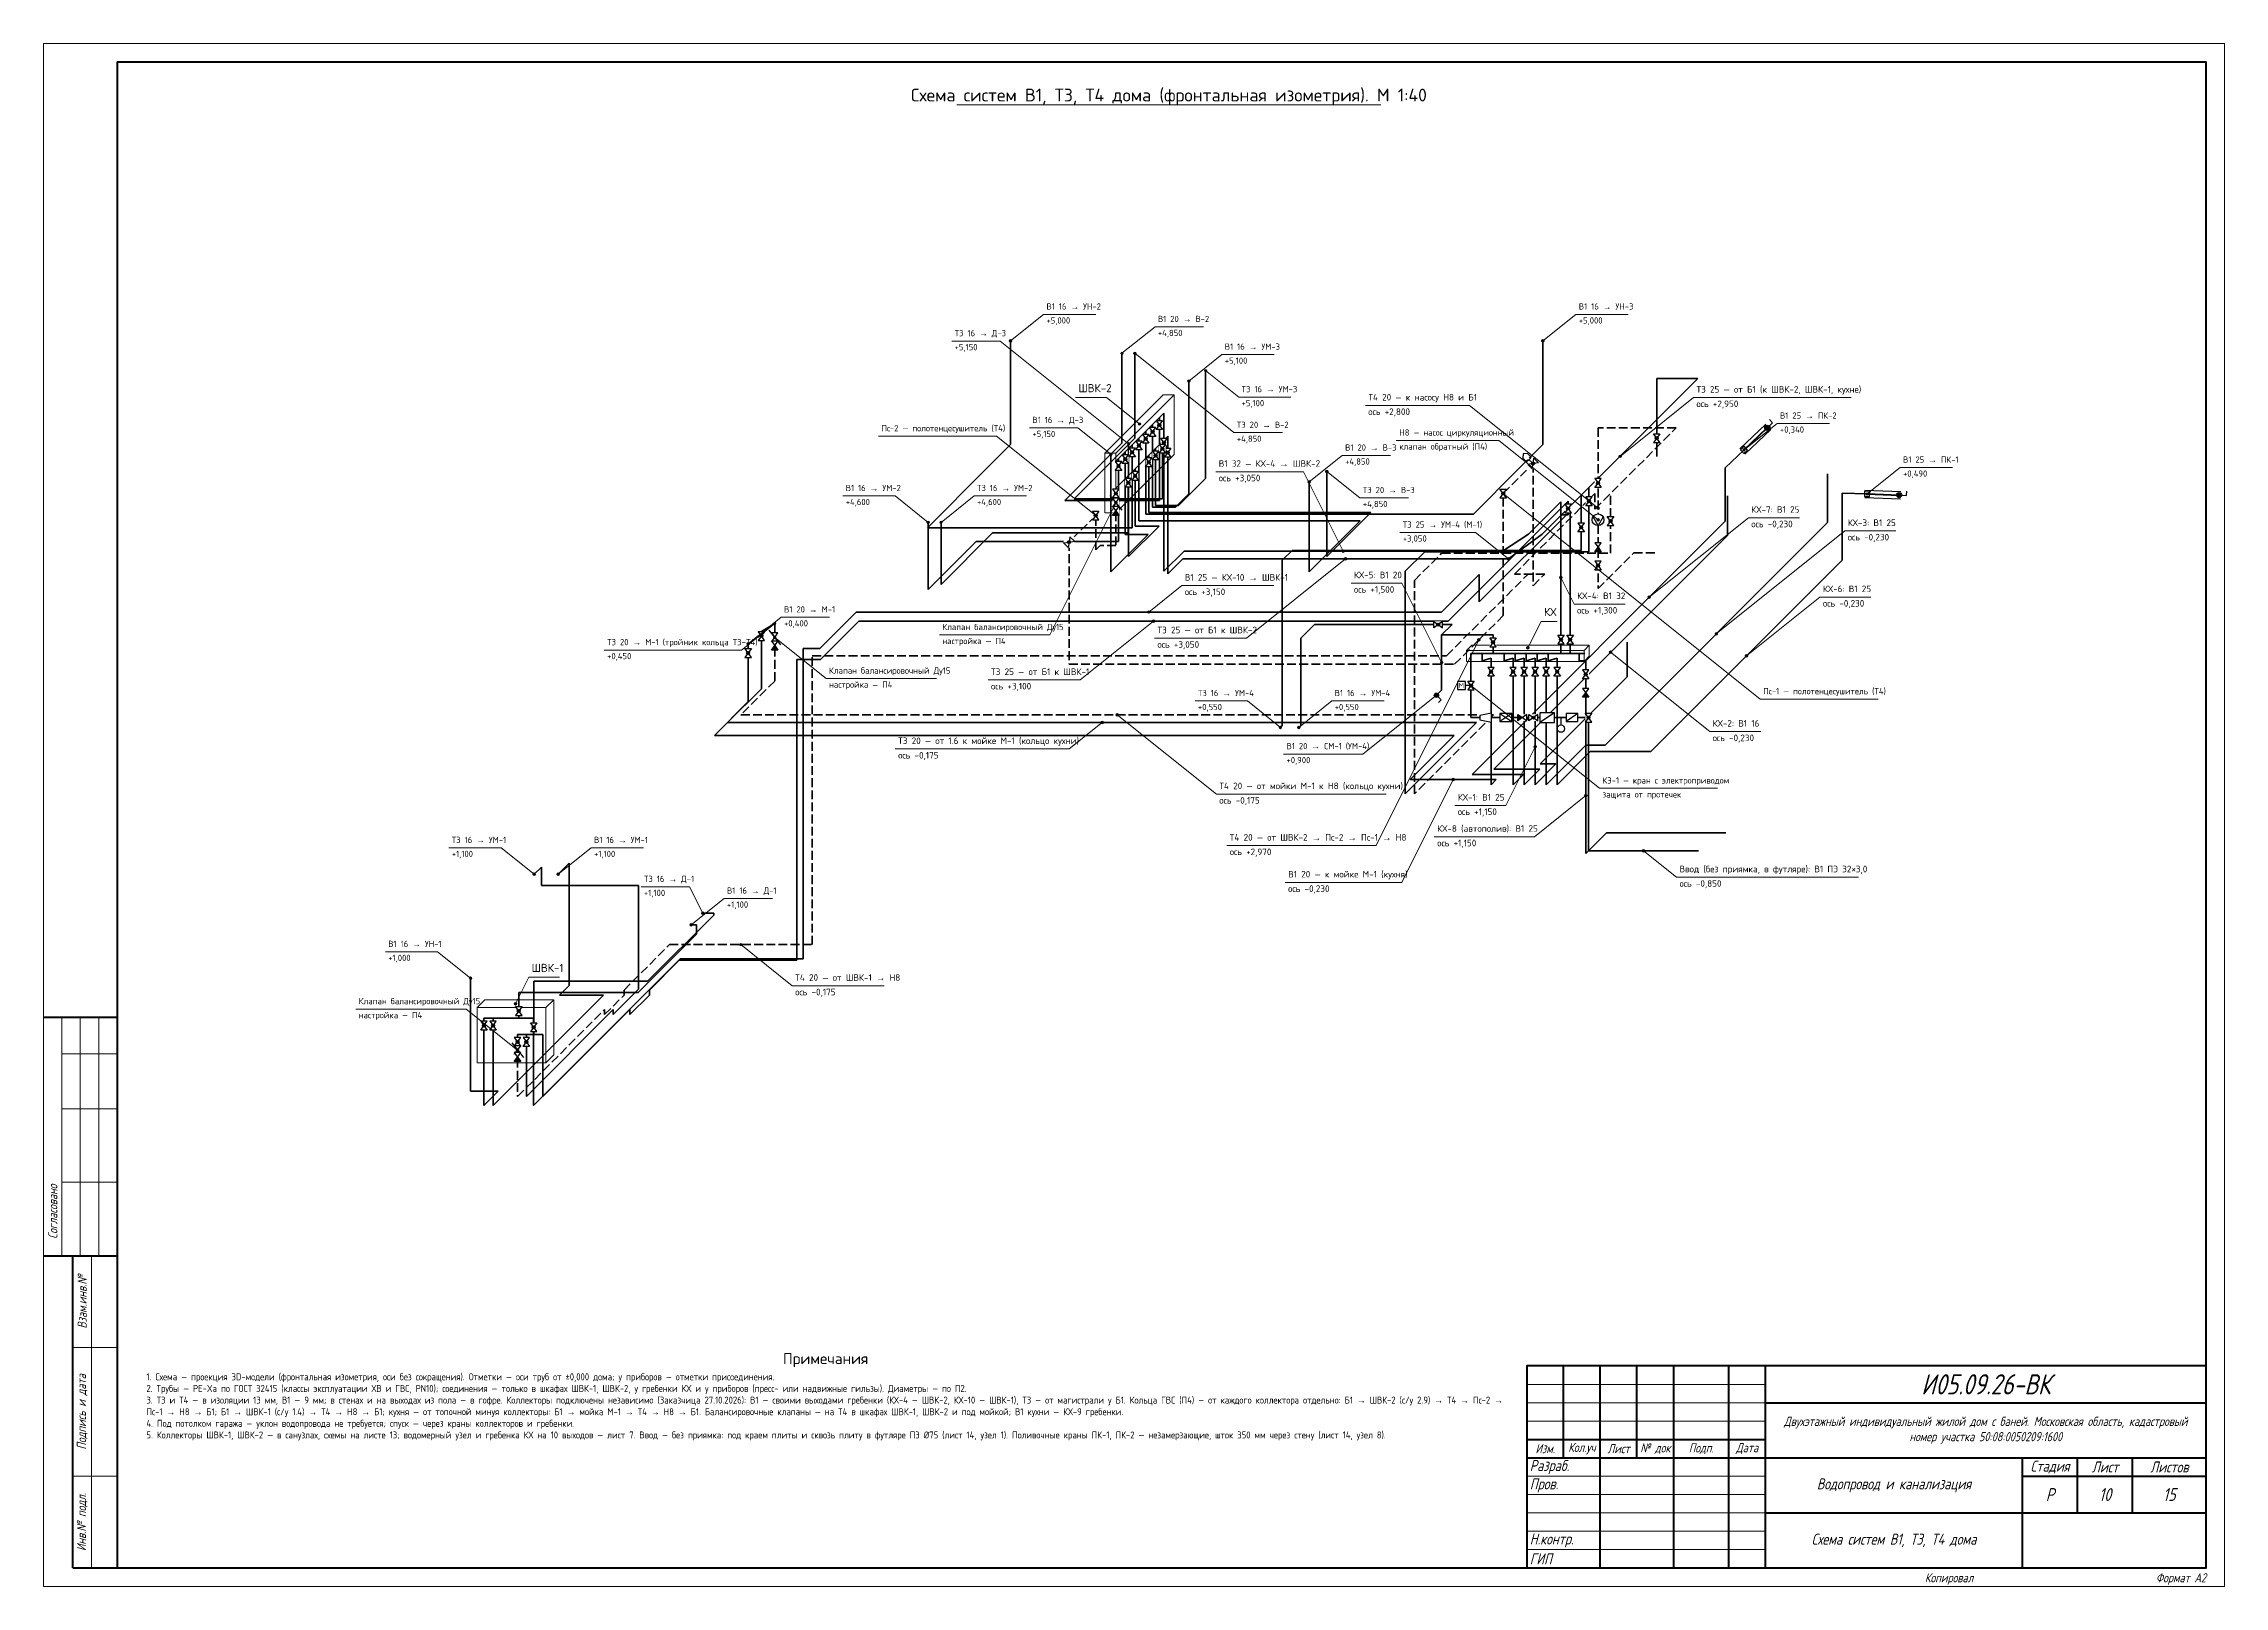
# Paper-space layout 'Лист' of a CAD drawing. Header units: millimetres. Extents: x 0 to 594, y 0 to 420.
import ezdxf
from ezdxf.enums import TextEntityAlignment as Align

# ---------------------------------------------------------------- set-up
doc = ezdxf.new("R2010")
doc.units = ezdxf.units.MM
doc.linetypes.add('ОВ_ШТРИХ', pattern=[330, 240, -90])
for name, color, linetype, lineweight in [('ВК_арматура', 7, 'Continuous', 25), ('ВК_В1', 150, 'Continuous', 35), ('ВК_марки', 7, 'Continuous', 18), ('ВК_оборуд_тонк', 8, 'Continuous', 18), ('ВК_Т3', 1, 'Continuous', 35), ('ВК_Т4', 30, 'Continuous', 35), ('Рамка', 7, 'Continuous', 50), ('Таблицы', 7, 'Continuous', 18), ('Текст', 7, 'Continuous', 18), ('Тонкие', 8, 'Continuous', 13)]:
    doc.layers.add(name, color=color, linetype=linetype, lineweight=lineweight)
doc.styles.add('GOST', font='isocpeur.ttf', dxfattribs={"width": 0.9})
doc.styles.add('GOST_I', font='isocpeur.ttf', dxfattribs={"width": 0.8})

psp = doc.layouts.new('Лист')

# ---------------------------------------------------------------- texts
at = {"layer": 'Текст', "style": 'GOST'}
for s, height, p in [('Схема систем В1, Т3, Т4 дома (фронтальная изометрия). М 1:40', 3.5, (306.5, 406)), ('Примечания', 3, (213, 62))]:
    psp.add_text(s, height=height, dxfattribs=at).set_placement(p, align=Align.MIDDLE_CENTER)
at = {"layer": 'Текст', "char_height": 2.5, "attachment_point": 5, "rotation": 90, "style": 'GOST_I'}
for s, insert in [('{\\W0.8;\\Q15;Согласовано}', (2.5, 102)), ('{\\W0.8;\\Q15;Взам.инв.№}', (10.5, 77.5)), ('{\\W0.8;\\Q15;Подпись и дата}', (10.5, 47.5)), ('{\\W0.8;\\Q15;Инв.№ подл.}', (10.5, 17.5))]:
    psp.add_mtext(s, dxfattribs=dict(at, insert=insert))
at = {"layer": 'Текст'}
for s, insert, char_height, width, attachment_point, style in [('1. Схема — проекция 3D-модели (фронтальная изометрия, оси без сокращения). Отметки — оси труб от ±0,000 дома; у приборов — отметки присоединения.\\P2. Трубы — PE-Xa по ГОСТ 32415 (классы эксплуатации ХВ и ГВС, PN10); соединения — только в шкафах ШВК-1, ШВК-2, у гребенки КХ и у приборов (пресс- или надвижные гильзы). Диаметры — по П2.\\P3. Т3 и Т4 — в изоляции 13 мм, В1 — 9 мм; в стенах и на выходах из пола — в гофре. Коллекторы подключены независимо (Заказчица 27.10.2026): В1 — своими выходами гребенки (КХ-4 — ШВК-2, КХ-10 — ШВК-1), Т3 — от магистрали у Б1. Кольца ГВС (П4) — от каждого коллектора отдельно: Б1 → ШВК-2 (с/у 2.9) → Т4 → Пс-2 → Пс-1 → Н8 → Б1; Б1 → ШВК-1 (с/у 1.4) → Т4 → Н8 → Б1; кухня — от топочной минуя коллекторы: Б1 → мойка М-1 → Т4 → Н8 → Б1. Балансировочные клапаны — на Т4 в шкафах ШВК-1, ШВК-2 и под мойкой; В1 кухни — КХ-9 гребенки.\\P4. Под потолком гаража — уклон водопровода не требуется; спуск — через краны коллекторов и гребенки.\\P5. Коллекторы ШВК-1, ШВК-2 — в санузлах, схемы на листе 13; водомерный узел и гребенка КХ на 10 выходов — лист 7. Ввод — без приямка: под краем плиты и сквозь плиту в футляре ПЭ Ø75 (лист 14, узел 1). Поливочные краны ПК-1, ПК-2 — незамерзающие, шток 350 мм через стену (лист 14, узел 8).', (28, 58), 1.9, 370, 1, 'GOST'), ('{\\W0.8;\\Q15;Двухэтажный индивидуальный жилой дом с баней. Московская область, кадастровый номер участка 50:08:0050209:1600}', (529, 42.5), 2.5, 116, 5, 'GOST_I'), ('{\\W0.8;\\Q15;Водопровод и канализация}', (504, 27.5), 3, 66, 5, 'GOST_I'), ('{\\W0.8;\\Q15;Схема систем В1, Т3, Т4 дома}', (504, 12.5), 3, 66, 5, 'GOST_I')]:
    psp.add_mtext(s, dxfattribs=dict(at, insert=insert, char_height=char_height, width=width, attachment_point=attachment_point, style=style))
at = {"layer": 'Текст', "style": 'GOST_I'}
for s, insert, char_height, attachment_point in [('{\\W0.8;\\Q15;И05.09.26-ВК}', (529, 55), 5.5, 5), ('{\\W0.8;\\Q15;Изм.}', (409, 37.5), 2.5, 5), ('{\\W0.8;\\Q15;Кол.уч}', (419, 37.5), 2.5, 5), ('{\\W0.8;\\Q15;Лист}', (429, 37.5), 2.5, 5), ('{\\W0.8;\\Q15;№ док}', (439, 37.5), 2.5, 5), ('{\\W0.8;\\Q15;Подп.}', (451.5, 37.5), 2.5, 5), ('{\\W0.8;\\Q15;Дата}', (464, 37.5), 2.5, 5), ('{\\W0.8;\\Q15;Разраб.}', (404.8, 32.5), 3, 4), ('{\\W0.8;\\Q15;}', (424.8, 32.5), 3, 4), ('{\\W0.8;\\Q15;}', (459.6, 32.5), 3, 4), ('{\\W0.8;\\Q15;Стадия}', (546.5, 32.5), 3, 5), ('{\\W0.8;\\Q15;Лист}', (561.5, 32.5), 3, 5), ('{\\W0.8;\\Q15;Листов}', (579, 32.5), 3, 5), ('{\\W0.8;\\Q15;Пров.}', (404.8, 27.5), 3, 4), ('{\\W0.8;\\Q15;}', (424.8, 27.5), 3, 4), ('{\\W0.8;\\Q15;}', (459.6, 27.5), 3, 4), ('{\\W0.8;\\Q15;Р}', (546.5, 25), 3.5, 5), ('{\\W0.8;\\Q15;10}', (561.5, 25), 3.5, 5), ('{\\W0.8;\\Q15;15}', (579, 25), 3.5, 5), ('{\\W0.8;\\Q15;Н.контр.}', (404.8, 12.5), 3, 4), ('{\\W0.8;\\Q15;}', (424.8, 12.5), 3, 4), ('{\\W0.8;\\Q15;}', (459.6, 12.5), 3, 4), ('{\\W0.8;\\Q15;ГИП}', (404.8, 7.5), 3, 4), ('{\\W0.8;\\Q15;}', (424.8, 7.5), 3, 4), ('{\\W0.8;\\Q15;}', (459.6, 7.5), 3, 4), ('{\\W0.8;\\Q15;Копировал}', (519, 2), 2.5, 5), ('{\\W0.8;\\Q15;Формат А2}', (589, 2), 2.5, 6)]:
    psp.add_mtext(s, dxfattribs=dict(at, insert=insert, char_height=char_height, attachment_point=attachment_point))

# ---------------------------------------------------------------- hatches: boundary and pattern name
at = {"layer": 'ВК_арматура'}
h = psp.add_hatch(color=7, dxfattribs=at)
edge = h.paths.add_edge_path()
edge.add_arc((469.5, 315.42), 0.7, 0, 360)
h = psp.add_hatch(color=7, dxfattribs=at)
edge = h.paths.add_edge_path()
edge.add_arc((505.42, 297.08), 0.7, 0, 360)
h = psp.add_hatch(color=7, dxfattribs=at)
edge = h.paths.add_edge_path()
edge.add_arc((379.37, 242.6), 0.6, 0, 360)
at = {"layer": 'ВК_марки'}
h = psp.add_hatch(color=7, dxfattribs=at)
edge = h.paths.add_edge_path()
edge.add_arc((263.36, 339.09), 0.35, 0, 360)
h = psp.add_hatch(color=7, dxfattribs=at)
edge = h.paths.add_edge_path()
edge.add_arc((408.36, 339.09), 0.35, 0, 360)
h = psp.add_hatch(color=7, dxfattribs=at)
edge = h.paths.add_edge_path()
edge.add_arc((293.72, 335.69), 0.35, 0, 360)
h = psp.add_hatch(color=7, dxfattribs=at)
edge = h.paths.add_edge_path()
edge.add_arc((297.22, 335.69), 0.35, 0, 360)
h = psp.add_hatch(color=7, dxfattribs=at)
edge = h.paths.add_edge_path()
edge.add_arc((311.93, 328.15), 0.35, 0, 360)
h = psp.add_hatch(color=7, dxfattribs=at)
edge = h.paths.add_edge_path()
edge.add_arc((316.51, 330.98), 0.35, 0, 360)
h = psp.add_hatch(color=7, dxfattribs=at)
edge = h.paths.add_edge_path()
edge.add_arc((463.16, 309.39), 0.35, 0, 360)
h = psp.add_hatch(color=7, dxfattribs=at)
edge = h.paths.add_edge_path()
edge.add_arc((349.54, 303.52), 0.35, 0, 360)
h = psp.add_hatch(color=7, dxfattribs=at)
edge = h.paths.add_edge_path()
edge.add_arc((429.41, 307.64), 0.35, 0, 360)
h = psp.add_hatch(color=7, dxfattribs=at)
edge = h.paths.add_edge_path()
edge.add_arc((344.71, 300.69), 0.35, 0, 360)
h = psp.add_hatch(color=7, dxfattribs=at)
edge = h.paths.add_edge_path()
edge.add_arc((496.68, 297.4), 0.35, 0, 360)
h = psp.add_hatch(color=7, dxfattribs=at)
edge = h.paths.add_edge_path()
edge.add_arc((240.94, 289.67), 0.35, 0, 360)
h = psp.add_hatch(color=7, dxfattribs=at)
edge = h.paths.add_edge_path()
edge.add_arc((244.44, 289.67), 0.35, 0, 360)
h = psp.add_hatch(color=7, dxfattribs=at)
edge = h.paths.add_edge_path()
edge.add_arc((354, 281.85), 0.35, 0, 360)
h = psp.add_hatch(color=7, dxfattribs=at)
edge = h.paths.add_edge_path()
edge.add_arc((354.63, 279.73), 0.35, 0, 360)
h = psp.add_hatch(color=7, dxfattribs=at)
edge = h.paths.add_edge_path()
edge.add_arc((399.01, 279.73), 0.35, 0, 360)
h = psp.add_hatch(color=7, dxfattribs=at)
edge = h.paths.add_edge_path()
edge.add_arc((413.29, 274.64), 0.35, 0, 360)
h = psp.add_hatch(color=7, dxfattribs=at)
edge = h.paths.add_edge_path()
edge.add_arc((437.35, 269.33), 0.35, 0, 360)
h = psp.add_hatch(color=7, dxfattribs=at)
edge = h.paths.add_edge_path()
edge.add_arc((301.04, 265.26), 0.35, 0, 360)
h = psp.add_hatch(color=7, dxfattribs=at)
edge = h.paths.add_edge_path()
edge.add_arc((404.29, 255.51), 0.35, 0, 360)
h = psp.add_hatch(color=7, dxfattribs=at)
edge = h.paths.add_edge_path()
edge.add_arc((455.61, 259.34), 0.35, 0, 360)
h = psp.add_hatch(color=7, dxfattribs=at)
edge = h.paths.add_edge_path()
edge.add_arc((380.79, 251.51), 0.35, 0, 360)
h = psp.add_hatch(color=7, dxfattribs=at)
edge = h.paths.add_edge_path()
edge.add_arc((426.82, 254.3), 0.35, 0, 360)
h = psp.add_hatch(color=7, dxfattribs=at)
edge = h.paths.add_edge_path()
edge.add_arc((463.85, 253.33), 0.35, 0, 360)
h = psp.add_hatch(color=7, dxfattribs=at)
edge = h.paths.add_edge_path()
edge.add_arc((292.44, 237.29), 0.35, 0, 360)
h = psp.add_hatch(color=7, dxfattribs=at)
edge = h.paths.add_edge_path()
edge.add_arc((379.37, 242.6), 0.35, 0, 360)
h = psp.add_hatch(color=7, dxfattribs=at)
edge = h.paths.add_edge_path()
edge.add_arc((288.32, 235.17), 0.35, 0, 360)
h = psp.add_hatch(color=7, dxfattribs=at)
edge = h.paths.add_edge_path()
edge.add_arc((336.87, 233.85), 0.35, 0, 360)
h = psp.add_hatch(color=7, dxfattribs=at)
edge = h.paths.add_edge_path()
edge.add_arc((341.87, 233.85), 0.35, 0, 360)
h = psp.add_hatch(color=7, dxfattribs=at)
edge = h.paths.add_edge_path()
edge.add_arc((406.26, 228.59), 0.35, 0, 360)
h = psp.add_hatch(color=7, dxfattribs=at)
edge = h.paths.add_edge_path()
edge.add_arc((383.93, 219.65), 0.35, 0, 360)
h = psp.add_hatch(color=7, dxfattribs=at)
edge = h.paths.add_edge_path()
edge.add_arc((420.05, 215.28), 0.35, 0, 360)
h = psp.add_hatch(color=7, dxfattribs=at)
edge = h.paths.add_edge_path()
edge.add_arc((435.79, 200.26), 0.35, 0, 360)
h = psp.add_hatch(color=7, dxfattribs=at)
edge = h.paths.add_edge_path()
edge.add_arc((133.63, 193.86), 0.35, 0, 360)
h = psp.add_hatch(color=7, dxfattribs=at)
edge = h.paths.add_edge_path()
edge.add_arc((140.13, 193.86), 0.35, 0, 360)
h = psp.add_hatch(color=7, dxfattribs=at)
edge = h.paths.add_edge_path()
edge.add_arc((176.34, 180.07), 0.35, 0, 360)
h = psp.add_hatch(color=7, dxfattribs=at)
edge = h.paths.add_edge_path()
edge.add_arc((179.53, 183.25), 0.35, 0, 360)
h = psp.add_hatch(color=7, dxfattribs=at)
edge = h.paths.add_edge_path()
edge.add_arc((189.91, 174.71), 0.35, 0, 360)
h = psp.add_hatch(color=7, dxfattribs=at)
edge = h.paths.add_edge_path()
edge.add_arc((116.32, 165.55), 0.35, 0, 360)

# ---------------------------------------------------------------- linework, layer by layer
at = {"layer": 'ВК_арматура'}
for points in [[(462.04, 309.7), (469.1, 316.42)], [(463.41, 308.25), (470.48, 314.97)], [(469.5, 315.42), (470.95, 316.8)], [(470.95, 316.8), (470.12, 317.67)], [(496.11, 298.42), (505.86, 298.06)], [(505.42, 297.08), (507.42, 297.01)], [(507.42, 297.01), (507.46, 298.2)], [(496.04, 296.43), (505.78, 296.07)], [(379.37, 242.6), (380.65, 241.33)], [(380.65, 241.33), (379.94, 240.62)]]:
    psp.add_lwpolyline(points, dxfattribs=at)
for points in [[(463.14, 308.4), (464.15, 309.36), (463.18, 310.38), (462.17, 309.41)], [(495.95, 296.73), (497.35, 296.68), (497.4, 298.08), (496, 298.13)]]:
    psp.add_lwpolyline(points, close=True, dxfattribs=at)
for centre, radius in [((469.5, 315.42), 0.7), ((505.42, 297.08), 0.7), ((379.37, 242.6), 0.6)]:
    psp.add_circle(centre, radius, dxfattribs=at)
at = {"layer": 'ВК_В1', "lineweight": 35}
for points in [[(263.36, 310.84), (263.36, 339.09)], [(408.36, 310.84), (408.36, 339.09)], [(293.72, 311.19), (293.72, 335.69)], [(311.93, 297.4), (311.93, 328.15)], [(305.15, 319.37), (292.07, 306.29)], [(302.05, 316.28), (302.05, 293.78)], [(303.91, 318.14), (303.91, 295.64)], [(305.15, 276.37), (305.15, 319.37)], [(256.64, 304.12), (263.36, 310.84)], [(287, 304.48), (293.72, 311.19)], [(296.49, 310.71), (296.49, 288.21)], [(298.34, 312.57), (298.34, 290.07)], [(300.2, 314.42), (300.2, 291.92)], [(401.64, 304.12), (408.36, 310.84)], [(458.03, 304.51), (463.16, 309.39)], [(240.74, 288.21), (256.64, 304.12)], [(278.16, 295.64), (287, 304.48)], [(290.71, 276.19), (290.71, 308.19)], [(292.77, 307), (292.77, 284.5)], [(294.63, 308.86), (294.63, 286.36)], [(389.45, 291.92), (401.64, 304.12)], [(458.03, 290.01), (458.03, 304.51)], [(308.3, 293.78), (311.93, 297.4)], [(344.71, 276.19), (344.71, 300.69)], [(485.93, 289.66), (485.93, 302.91)], [(489.93, 279.4), (489.93, 297.65)], [(489.93, 297.65), (496.68, 297.4)], [(303.91, 295.64), (278.16, 295.64)], [(300.2, 291.92), (389.45, 291.92)], [(302.05, 293.78), (308.3, 293.78)], [(415.79, 292.76), (391.04, 268.01)], [(413.29, 295.26), (404.45, 286.42)], [(413.29, 254.01), (413.29, 295.26)], [(415.79, 254.01), (415.79, 292.76)], [(458.64, 286.12), (458.64, 296.87)], [(296.49, 288.21), (240.74, 288.21)], [(240.94, 271.42), (240.94, 289.67)], [(300.88, 286.36), (290.71, 276.19)], [(294.63, 286.36), (300.88, 286.36)], [(298.34, 290.07), (358.59, 290.07)], [(358.59, 290.07), (344.71, 276.19)], [(389.09, 221.07), (458.03, 290.01)], [(395, 222.48), (458.64, 286.12)], [(404.45, 286.42), (397.38, 281.85)], [(425.3, 229.02), (485.93, 289.66)], [(254.02, 284.5), (240.94, 271.42)], [(292.77, 284.5), (254.02, 284.5)], [(310.63, 281.85), (305.15, 276.37)], [(397.38, 281.85), (310.63, 281.85)], [(437.78, 227.25), (489.93, 279.4)], [(391.04, 275.51), (380.79, 265.26)], [(391.04, 268.01), (391.04, 275.51)], [(221.29, 265.26), (211.39, 255.36)], [(380.79, 265.26), (221.29, 265.26)], [(346.12, 261.84), (342.4, 258.13)], [(383.62, 261.84), (346.12, 261.84)], [(380.79, 259.01), (383.62, 261.84)], [(191.89, 240.87), (191.89, 256.62)], [(342.4, 258.13), (342.4, 234.38)], [(394.79, 259.01), (380.79, 259.01)], [(380.79, 259.01), (380.79, 244.01)], [(394.79, 254.01), (394.79, 259.01)], [(431.36, 247.58), (431.36, 257.08)], [(211.39, 255.36), (206.89, 255.36)], [(206.89, 255.36), (206.89, 170.86)], [(388.79, 236.51), (388.79, 254.01)], [(388.79, 254.01), (419.79, 254.01)], [(391.79, 254.01), (391.79, 252.01)], [(391.79, 252.01), (394.26, 252.74)], [(394.26, 252.74), (394.26, 218.24)], [(397.79, 254.01), (397.79, 252.01)], [(397.79, 252.01), (400.26, 252.74)], [(400.26, 252.74), (400.26, 218.24)], [(400.79, 254.01), (400.79, 252.01)], [(400.79, 252.01), (403.26, 252.74)], [(403.26, 252.74), (403.26, 218.24)], [(403.79, 254.01), (403.79, 252.01)], [(403.79, 252.01), (406.26, 252.74)], [(406.26, 252.74), (406.26, 218.24)], [(406.79, 254.01), (406.79, 252.01)], [(406.79, 252.01), (409.26, 252.74)], [(409.26, 252.74), (409.26, 218.24)], [(409.79, 254.01), (409.79, 252.01)], [(409.79, 252.01), (412.26, 252.74)], [(412.26, 252.74), (412.26, 218.24)], [(418.29, 254.01), (418.29, 252.01)], [(418.29, 252.01), (420.05, 252.03)], [(420.05, 252.03), (420.05, 199.53)], [(380.79, 244.01), (379.37, 242.6)], [(407.67, 223.9), (431.36, 247.58)], [(182.7, 231.67), (191.89, 240.87)], [(384.2, 231.67), (182.7, 231.67)], [(342.4, 234.38), (341.87, 233.85)], [(372.18, 219.65), (384.2, 231.67)], [(420.79, 236.51), (388.79, 236.51)], [(420.79, 200.26), (420.79, 236.51)], [(409.26, 218.24), (420.05, 229.02)], [(412.26, 218.24), (421.28, 227.25)], [(420.05, 229.02), (425.3, 229.02)], [(421.28, 227.25), (437.78, 227.25)], [(403.09, 221.07), (389.09, 221.07)], [(407.5, 222.48), (395, 222.48)], [(400.26, 218.24), (403.09, 221.07)], [(403.26, 218.24), (407.5, 222.48)], [(406.26, 218.24), (411.92, 223.9)], [(411.92, 223.9), (407.67, 223.9)], [(395.68, 219.65), (372.18, 219.65)], [(394.26, 218.24), (395.68, 219.65)], [(420.05, 199.53), (425.71, 205.19)], [(425.71, 205.19), (458.21, 205.19)], [(143.14, 196.86), (140.13, 193.86)], [(143.14, 163.61), (143.14, 196.86)], [(450.79, 200.26), (420.79, 200.26)], [(177.84, 180.07), (176.34, 180.07)], [(177.84, 177.57), (177.84, 180.07)], [(161.93, 161.66), (177.84, 177.57)], [(173.39, 170.86), (133.43, 130.91)], [(206.89, 170.86), (173.39, 170.86)], [(116.32, 134.8), (116.32, 165.55)], [(122.43, 130.91), (152.49, 160.96)], [(129.43, 154.66), (129.43, 161.66)], [(129.43, 161.66), (161.93, 161.66)], [(140.49, 160.96), (143.14, 163.61)], [(152.49, 160.96), (140.49, 160.96)], [(133.43, 154.66), (119.93, 154.66)], [(119.93, 154.66), (119.93, 130.91)], [(122.43, 154.66), (122.43, 130.91)], [(133.43, 130.91), (133.43, 154.66)], [(123.82, 134.8), (116.32, 134.8)], [(119.93, 130.91), (123.82, 134.8)]]:
    psp.add_lwpolyline(points, dxfattribs=at)
at = {"layer": 'ВК_В1', "lineweight": 70}
for points in [[(463.16, 309.39), (469.5, 315.42)], [(496.68, 297.4), (505.42, 297.08)]]:
    psp.add_lwpolyline(points, dxfattribs=at)
at = {"layer": 'ВК_марки'}
for points in [[(263.36, 339.09), (272.36, 346.29)], [(408.36, 339.09), (417.36, 346.29)], [(293.72, 335.69), (302.72, 342.89)], [(311.93, 328.15), (320.93, 335.35)], [(463.16, 309.39), (472.16, 316.59)], [(344.71, 300.69), (353.71, 307.89)], [(496.68, 297.4), (505.68, 304.6)], [(240.94, 289.67), (231.94, 296.87)], [(244.44, 289.67), (253.44, 296.87)], [(399.01, 279.73), (390.01, 286.93)], [(437.35, 269.33), (464.35, 290.93)], [(455.61, 259.34), (490.61, 287.34)], [(354.63, 279.73), (327.63, 258.13)], [(301.04, 265.26), (310.04, 272.46)], [(463.85, 253.33), (483.85, 269.33)], [(404.29, 255.51), (407.89, 262.71)], [(426.82, 254.3), (453.82, 232.7)], [(336.87, 233.85), (327.87, 241.05)], [(341.87, 233.85), (350.87, 241.05)], [(379.37, 242.6), (359.37, 226.6)], [(288.32, 235.17), (279.32, 227.97)], [(406.26, 228.59), (398.26, 212.59)], [(420.05, 215.28), (406.05, 204.08)], [(133.63, 193.86), (124.63, 201.06)], [(140.13, 193.86), (149.13, 201.06)], [(435.79, 200.26), (444.79, 193.06)], [(179.53, 183.25), (175.93, 190.45)], [(176.34, 180.07), (185.34, 187.27)], [(116.32, 165.55), (107.32, 172.75)], [(189.91, 174.71), (203.91, 163.51)]]:
    psp.add_lwpolyline(points, dxfattribs=at)
for centre in [(263.36, 339.09), (408.36, 339.09), (293.72, 335.69), (297.22, 335.69), (311.93, 328.15), (316.51, 330.98), (463.16, 309.39), (349.54, 303.52), (429.41, 307.64), (344.71, 300.69), (496.68, 297.4), (240.94, 289.67), (244.44, 289.67), (354, 281.85), (354.63, 279.73), (399.01, 279.73), (413.29, 274.64), (437.35, 269.33), (301.04, 265.26), (404.29, 255.51), (455.61, 259.34), (380.79, 251.51), (426.82, 254.3), (463.85, 253.33), (292.44, 237.29), (379.37, 242.6), (288.32, 235.17), (336.87, 233.85), (341.87, 233.85), (406.26, 228.59), (383.93, 219.65), (420.05, 215.28), (435.79, 200.26), (133.63, 193.86), (140.13, 193.86), (176.34, 180.07), (179.53, 183.25), (189.91, 174.71), (116.32, 165.55)]:
    psp.add_circle(centre, 0.35, dxfattribs=at)
at = {"layer": 'ВК_оборуд_тонк'}
for points in [[(289.02, 308.49), (304.93, 324.4), (307.93, 324.4), (292.02, 308.49)], [(292.02, 292.24), (307.93, 308.15), (307.93, 324.4)], [(387.58, 254.81), (388.99, 256.22), (420.99, 256.22), (419.58, 254.81)], [(419.58, 251.81), (420.99, 253.22), (420.99, 256.22)], [(118.08, 157.56), (120.2, 159.68), (138.95, 159.68), (136.83, 157.56)], [(136.83, 142.56), (138.95, 144.68), (138.95, 159.68)]]:
    psp.add_lwpolyline(points, dxfattribs=at)
for points in [[(289.02, 292.24), (292.02, 292.24), (292.02, 308.49), (289.02, 308.49)], [(387.58, 251.81), (419.58, 251.81), (419.58, 254.81), (387.58, 254.81)], [(118.08, 142.56), (136.83, 142.56), (136.83, 157.56), (118.08, 157.56)]]:
    psp.add_lwpolyline(points, close=True, dxfattribs=at)
at = {"layer": 'ВК_Т3', "lineweight": 35}
for points in [[(297.22, 312.57), (297.22, 335.69)], [(316.51, 301.61), (316.51, 330.98)], [(450.62, 328.85), (408.2, 286.42)], [(439.37, 307.6), (439.37, 328.85)], [(439.37, 328.85), (450.62, 328.85)], [(290.5, 305.85), (297.22, 312.57)], [(306.19, 313.17), (292.05, 299.02)], [(295.54, 280.39), (295.54, 311.02)], [(302.88, 309.85), (302.88, 294.23)], [(304.73, 311.71), (304.73, 296.08)], [(306.19, 275.67), (306.19, 313.17)], [(280.73, 296.08), (290.5, 305.85)], [(297.31, 304.28), (297.31, 288.66)], [(301.02, 308), (301.02, 292.37)], [(349.54, 280.39), (349.54, 303.52)], [(295.45, 302.43), (295.45, 286.8)], [(309.13, 294.23), (316.51, 301.61)], [(418.8, 297.03), (418.8, 282.03)], [(420.93, 299.15), (420.93, 281.65)], [(304.73, 296.08), (280.73, 296.08)], [(301.02, 292.37), (361.52, 292.37)], [(302.88, 294.23), (309.13, 294.23)], [(361.52, 292.37), (349.54, 280.39)], [(415.25, 295.48), (382.55, 262.77)], [(413.5, 291.73), (415.25, 291.73)], [(415.25, 291.73), (415.25, 295.48)], [(244.44, 272.79), (244.44, 289.67)], [(258.45, 286.8), (244.44, 272.79)], [(295.45, 286.8), (258.45, 286.8)], [(303.81, 288.66), (295.54, 280.39)], [(297.31, 288.66), (303.81, 288.66)], [(408.2, 286.42), (399.01, 279.73)], [(310.26, 279.73), (306.19, 275.67)], [(399.01, 279.73), (310.26, 279.73)], [(340.05, 282.03), (337.4, 279.38)], [(337.4, 279.38), (337.4, 234.38)], [(418.8, 282.03), (340.05, 282.03)], [(376.18, 281.65), (370.87, 276.35)], [(420.93, 281.65), (376.18, 281.65)], [(370.87, 276.35), (370.87, 215.72)], [(195.51, 259.99), (199.13, 262.11)], [(222.05, 262.77), (211.62, 252.34)], [(382.55, 262.77), (222.05, 262.77)], [(195.51, 244.36), (195.51, 259.99)], [(211.62, 252.34), (205.12, 252.34)], [(205.12, 252.34), (205.12, 170.47)], [(186.32, 235.17), (195.51, 244.36)], [(390.32, 235.17), (186.32, 235.17)], [(337.4, 234.38), (336.87, 233.85)], [(370.87, 215.72), (390.32, 235.17)], [(135.58, 195.8), (133.63, 193.86)], [(135.58, 190.8), (135.58, 195.8)], [(162.08, 190.8), (135.58, 190.8)], [(162.08, 162.55), (162.08, 190.8)], [(164.49, 164.72), (182.53, 182.75)], [(182.53, 183.25), (179.53, 183.25)], [(182.53, 182.75), (182.53, 183.25)], [(173.12, 170.47), (164.99, 162.34)], [(205.12, 170.47), (173.12, 170.47)], [(133.49, 150.22), (133.49, 164.72)], [(133.49, 164.72), (164.49, 164.72)], [(155.18, 155.66), (162.08, 162.55)], [(164.99, 160.96), (159.68, 155.66)], [(164.99, 162.34), (164.99, 160.96)], [(131.49, 133.35), (155.18, 157.03)], [(159.68, 157.03), (135.99, 133.35)], [(155.18, 157.03), (155.18, 155.66)], [(159.68, 155.66), (159.68, 157.03)], [(135.99, 150.22), (129.09, 150.22)], [(131.49, 150.22), (131.49, 133.35)], [(135.99, 133.35), (135.99, 150.22)]]:
    psp.add_lwpolyline(points, dxfattribs=at)
at = {"layer": 'ВК_Т4', "linetype": 'ОВ_ШТРИХ', "lineweight": 35, "ltscale": 0.01}
for points in [[(422.55, 293.28), (444.65, 315.38)], [(444.65, 315.38), (423.4, 315.38)], [(423.4, 315.38), (423.4, 271.63)], [(397.57, 297.55), (405.7, 305.68)], [(405.7, 305.68), (405.7, 272.43)], [(292.05, 299.02), (292.05, 283.4)], [(397.57, 264.3), (397.57, 297.55)], [(400.63, 275.61), (422.55, 297.53)], [(422.55, 297.53), (422.55, 293.28)], [(426.8, 281.27), (426.8, 297.52)], [(286.56, 291.54), (279.31, 284.29)], [(286.56, 282.16), (286.56, 291.54)], [(279.31, 284.29), (279.31, 251.04)], [(287.8, 283.4), (286.56, 282.16)], [(292.05, 283.4), (287.8, 283.4)], [(373.37, 273.85), (380.8, 281.27)], [(380.8, 281.27), (426.8, 281.27)], [(423.4, 271.63), (433.12, 281.35)], [(433.12, 281.35), (439.37, 281.35)], [(373.37, 215.72), (373.37, 273.85)], [(382.11, 253.34), (404.38, 275.61)], [(408.88, 275.61), (400.63, 275.61)], [(405.7, 272.43), (408.88, 275.61)], [(199.13, 262.11), (199.13, 246.48)], [(384.31, 251.04), (397.57, 264.3)], [(209.36, 174.71), (209.36, 253.34)], [(209.36, 253.34), (382.11, 253.34)], [(279.31, 251.04), (384.31, 251.04)], [(199.13, 246.48), (189.94, 237.29)], [(189.94, 237.29), (394.94, 237.29)], [(394.94, 237.29), (373.37, 215.72)], [(158.09, 162.34), (170.46, 174.71)], [(170.46, 174.71), (209.36, 174.71)], [(152.78, 155.66), (158.09, 160.96)], [(158.09, 160.96), (158.09, 162.34)], [(129.09, 133.35), (152.78, 157.03)], [(152.78, 157.03), (152.78, 155.66)], [(129.09, 150.22), (129.09, 133.35)]]:
    psp.add_lwpolyline(points, dxfattribs=at)
at = {"layer": 'Рамка', "lineweight": 50}
for points in [[(20, 5), (589, 5), (589, 415), (20, 415)], [(404, 5), (589, 5), (589, 60), (404, 60)]]:
    psp.add_lwpolyline(points, close=True, dxfattribs=at)
at = {"layer": 'Таблицы', "lineweight": 18}
for p, q in [((248.75, 403.38), (364.25, 403.38)), ((404, 55), (469, 55)), ((404, 50), (469, 50)), ((404, 45), (469, 45)), ((404, 30), (469, 30)), ((404, 25), (469, 25)), ((404, 20), (469, 20)), ((404, 15), (469, 15)), ((404, 10), (469, 10))]:
    psp.add_line(p, q, dxfattribs=at)
at = {"layer": 'Таблицы', "lineweight": 50}
for p, q in [((0, 155), (20, 155)), ((0, 90), (20, 90)), ((8, 5), (8, 90)), ((414, 35), (414, 60)), ((424, 5), (424, 60)), ((434, 35), (434, 60)), ((444, 5), (444, 60)), ((459, 5), (459, 60)), ((469, 5), (469, 60)), ((469, 50), (589, 50)), ((404, 40), (469, 40)), ((404, 35), (589, 35)), ((539, 5), (539, 35)), ((539, 30), (589, 30)), ((554, 20), (554, 35)), ((569, 20), (569, 35)), ((469, 20), (589, 20)), ((8, 5), (20, 5))]:
    psp.add_line(p, q, dxfattribs=at)
at = {"layer": 'Таблицы'}
for p, q in [((5, 90), (5, 155)), ((10, 90), (10, 155)), ((15, 90), (15, 155)), ((5, 145), (20, 145)), ((5, 130), (20, 130)), ((5, 110), (20, 110)), ((13, 5), (13, 90)), ((8, 65), (20, 65)), ((8, 30), (20, 30))]:
    psp.add_line(p, q, dxfattribs=at)
at = {"layer": 'Тонкие'}
psp.add_lwpolyline([(0, 0), (594, 0), (594, 420), (0, 420)], close=True, dxfattribs=at)

psp.set_redraw_order([(e.dxf.handle, doc.entitydb.next_handle()) for e in psp.query("TEXT MTEXT ATTDEF DIMENSION ARC_DIMENSION")])  # texts and dimensions are drawn at this point

# ---------------------------------------------------------------- next in the draw order: wipeouts: each hides what was drawn before it
for points in [[(272.36, 346.59), (286.61, 346.59), (286.61, 349.11), (272.36, 349.11)], [(302.72, 343.19), (315.91, 343.19), (315.91, 345.72), (302.72, 345.72)], [(417.36, 346.59), (431.61, 346.59), (431.61, 349.11), (417.36, 349.11)], [(320.93, 335.65), (335.18, 335.65), (335.18, 338.18), (320.93, 338.18)], [(472.16, 316.89), (486.41, 316.89), (486.41, 319.41), (472.16, 319.41)], [(304.27, 310.17), (306.03, 310.17), (306.03, 312.57), (304.27, 312.57)], [(353.71, 308.19), (366.91, 308.19), (366.91, 310.72), (353.71, 310.72)], [(438.49, 311.4), (440.25, 311.4), (440.25, 313.8), (438.49, 313.8)], [(291.89, 303.8), (293.65, 303.8), (293.65, 306.2), (291.89, 306.2)], [(404.23, 304.21), (407.17, 304.21), (407.17, 307.15), (404.23, 307.15)], [(505.68, 304.9), (519.92, 304.9), (519.92, 307.43), (505.68, 307.43)], [(217.69, 297.17), (231.94, 297.17), (231.94, 299.69), (217.69, 299.69)], [(253.44, 297.17), (267.69, 297.17), (267.69, 299.69), (253.44, 299.69)], [(396.69, 296.35), (398.45, 296.35), (398.45, 298.75), (396.69, 298.75)], [(422.52, 299.18), (424.28, 299.18), (424.28, 301.58), (422.52, 301.58)], [(285.68, 290.34), (287.44, 290.34), (287.44, 292.74), (285.68, 292.74)], [(277.84, 282.82), (280.78, 282.82), (280.78, 285.76), (277.84, 285.76)], [(369.43, 287.23), (390.01, 287.23), (390.01, 289.76), (369.43, 289.76)], [(417.92, 287.08), (419.68, 287.08), (419.68, 289.48), (417.92, 289.48)], [(490.61, 287.64), (504.49, 287.64), (504.49, 290.29), (490.61, 290.29)], [(422.52, 281.68), (424.28, 281.68), (424.28, 284.08), (422.52, 284.08)], [(310.04, 272.76), (335.07, 272.76), (335.07, 275.41), (310.04, 275.41)], [(483.85, 269.63), (497.73, 269.63), (497.73, 272.28), (483.85, 272.28)], [(378.67, 260.96), (381.07, 260.96), (381.07, 262.72), (378.67, 262.72)], [(407.89, 263.01), (412.22, 263.01), (412.22, 266.16), (407.89, 266.16)], [(302.59, 258.43), (327.63, 258.43), (327.63, 261.08), (302.59, 261.08)], [(393.91, 255.81), (395.67, 255.81), (395.67, 258.21), (393.91, 258.21)], [(412.41, 256.56), (414.17, 256.56), (414.17, 258.96), (412.41, 258.96)], [(191.01, 252.92), (192.77, 252.92), (192.77, 255.32), (191.01, 255.32)], [(393.38, 247.79), (395.14, 247.79), (395.14, 250.19), (393.38, 250.19)], [(399.38, 247.79), (401.14, 247.79), (401.14, 250.19), (399.38, 250.19)], [(419.17, 247.08), (420.93, 247.08), (420.93, 249.48), (419.17, 249.48)], [(313.62, 241.35), (327.87, 241.35), (327.87, 243.87), (313.62, 243.87)], [(350.87, 241.35), (365.12, 241.35), (365.12, 243.87), (350.87, 243.87)], [(387.91, 244.06), (389.67, 244.06), (389.67, 246.46), (387.91, 246.46)], [(419.91, 235.31), (421.67, 235.31), (421.67, 237.71), (419.91, 237.71)], [(453.82, 233), (467.7, 233), (467.7, 235.65), (453.82, 235.65)], [(231.96, 228.27), (279.32, 228.27), (279.32, 230.92), (231.96, 230.92)], [(337.75, 226.9), (359.37, 226.9), (359.37, 229.42), (337.75, 229.42)], [(110.38, 201.36), (124.63, 201.36), (124.63, 203.88), (110.38, 203.88)], [(149.13, 201.36), (163.38, 201.36), (163.38, 203.88), (149.13, 203.88)], [(162.73, 190.75), (175.93, 190.75), (175.93, 193.28), (162.73, 193.28)], [(185.34, 187.57), (198.54, 187.57), (198.54, 190.1), (185.34, 190.1)], [(444.79, 193.36), (494.38, 193.36), (494.38, 196.01), (444.79, 196.01)], [(93.08, 173.05), (107.32, 173.05), (107.32, 175.57), (93.08, 175.57)], [(203.91, 163.81), (228.95, 163.81), (228.95, 166.46), (203.91, 166.46)], [(128.55, 155.46), (130.31, 155.46), (130.31, 157.86), (128.55, 157.86)], [(119.05, 151.46), (120.81, 151.46), (120.81, 153.86), (119.05, 153.86)], [(130.61, 147.02), (132.37, 147.02), (132.37, 149.42), (130.61, 149.42)]]:
    psp.add_wipeout(points)

# ---------------------------------------------------------------- next in the draw order: hatches: boundary and pattern name
at = {"layer": 'ВК_арматура'}
h = psp.add_hatch(color=7, dxfattribs=at)
edge = h.paths.add_edge_path()
edge.add_arc((305.15, 311.37), 0.4, 0, 360)
h = psp.add_hatch(color=7, dxfattribs=at)
edge = h.paths.add_edge_path()
edge.add_arc((439.37, 312.6), 0.4, 0, 360)
h = psp.add_hatch(color=7, dxfattribs=at)
edge = h.paths.add_edge_path()
edge.add_arc((292.77, 305), 0.4, 0, 360)
h = psp.add_hatch(color=7, dxfattribs=at)
edge = h.paths.add_edge_path()
edge.add_arc((405.7, 305.68), 0.4, 0, 360)
h = psp.add_hatch(color=7, dxfattribs=at)
edge = h.paths.add_edge_path()
edge.add_arc((397.57, 297.55), 0.4, 0, 360)
h = psp.add_hatch(color=7, dxfattribs=at)
edge = h.paths.add_edge_path()
edge.add_arc((423.4, 300.38), 0.4, 0, 360)
h = psp.add_hatch(color=7, dxfattribs=at)
edge = h.paths.add_edge_path()
edge.add_arc((286.56, 291.54), 0.4, 0, 360)
h = psp.add_hatch(color=7, dxfattribs=at)
edge = h.paths.add_edge_path()
edge.add_arc((418.8, 288.28), 0.4, 0, 360)
h = psp.add_hatch(color=7, dxfattribs=at)
edge = h.paths.add_edge_path()
edge.add_arc((279.31, 284.29), 0.4, 0, 360)
psp.add_hatch(color=7, dxfattribs=at).paths.add_polyline_path([(423.4, 282.88), (424.28, 281.68), (422.52, 281.68)])
h = psp.add_hatch(color=7, dxfattribs=at)
edge = h.paths.add_edge_path()
edge.add_arc((379.87, 261.84), 0.4, 0, 360)
h = psp.add_hatch(color=7, dxfattribs=at)
edge = h.paths.add_edge_path()
edge.add_arc((394.79, 257.01), 0.4, 0, 360)
h = psp.add_hatch(color=7, dxfattribs=at)
edge = h.paths.add_edge_path()
edge.add_arc((413.29, 257.76), 0.4, 0, 360)
h = psp.add_hatch(color=7, dxfattribs=at)
edge = h.paths.add_edge_path()
edge.add_arc((191.89, 254.12), 0.4, 0, 360)
h = psp.add_hatch(color=7, dxfattribs=at)
edge = h.paths.add_edge_path()
edge.add_arc((388.79, 245.26), 0.4, 0, 360)
h = psp.add_hatch(color=7, dxfattribs=at)
edge = h.paths.add_edge_path()
edge.add_arc((394.26, 248.99), 0.4, 0, 360)
h = psp.add_hatch(color=7, dxfattribs=at)
edge = h.paths.add_edge_path()
edge.add_arc((400.26, 248.99), 0.4, 0, 360)
h = psp.add_hatch(color=7, dxfattribs=at)
edge = h.paths.add_edge_path()
edge.add_arc((420.05, 248.28), 0.4, 0, 360)
h = psp.add_hatch(color=7, dxfattribs=at)
edge = h.paths.add_edge_path()
edge.add_arc((420.79, 236.51), 0.4, 0, 360)
h = psp.add_hatch(color=7, dxfattribs=at)
edge = h.paths.add_edge_path()
edge.add_arc((129.43, 156.66), 0.4, 0, 360)
h = psp.add_hatch(color=7, dxfattribs=at)
edge = h.paths.add_edge_path()
edge.add_arc((119.93, 152.66), 0.4, 0, 360)
h = psp.add_hatch(color=7, dxfattribs=at)
edge = h.paths.add_edge_path()
edge.add_arc((131.49, 148.22), 0.4, 0, 360)
at = {"layer": 'ВК_марки'}
h = psp.add_hatch(color=7, dxfattribs=at)
edge = h.paths.add_edge_path()
edge.add_arc((397.57, 297.55), 0.35, 0, 360)
h = psp.add_hatch(color=7, dxfattribs=at)
edge = h.paths.add_edge_path()
edge.add_arc((286.56, 291.54), 0.35, 0, 360)
h = psp.add_hatch(color=7, dxfattribs=at)
edge = h.paths.add_edge_path()
edge.add_arc((302.3, 262.77), 0.35, 0, 360)
h = psp.add_hatch(color=7, dxfattribs=at)
edge = h.paths.add_edge_path()
edge.add_arc((390.94, 257.67), 0.35, 0, 360)
h = psp.add_hatch(color=7, dxfattribs=at)
edge = h.paths.add_edge_path()
edge.add_arc((128.52, 158.62), 0.35, 0, 360)

# ---------------------------------------------------------------- next in the draw order: linework, layer by layer
at = {"layer": 'ВК_арматура'}
for points in [[(305.15, 311.37), (304.27, 312.57), (306.03, 312.57)], [(305.15, 311.37), (304.27, 310.17), (306.03, 310.17)], [(439.37, 312.6), (438.49, 313.8), (440.25, 313.8)], [(439.37, 312.6), (438.49, 311.4), (440.25, 311.4)], [(292.77, 305), (293.65, 306.2), (291.89, 306.2)], [(292.77, 305), (293.65, 303.8), (291.89, 303.8)], [(403.93, 306.17), (405.21, 307.45), (404.22, 308.44), (403.02, 308.37), (402.94, 307.16)], [(405.7, 305.68), (404.23, 305.45), (405.48, 304.21)], [(405.7, 305.68), (405.93, 307.15), (407.17, 305.91)], [(397.57, 297.55), (396.69, 298.75), (398.45, 298.75)], [(397.57, 297.55), (396.69, 296.35), (398.45, 296.35)], [(423.4, 300.38), (424.28, 301.58), (422.52, 301.58)], [(423.4, 300.38), (424.28, 299.18), (422.52, 299.18)], [(286.56, 291.54), (285.68, 292.74), (287.44, 292.74)], [(286.56, 291.54), (285.68, 290.34), (287.44, 290.34)], [(279.31, 284.29), (280.78, 284.52), (279.54, 285.76)], [(418.8, 288.28), (419.68, 289.48), (417.92, 289.48)], [(418.8, 288.28), (419.68, 287.08), (417.92, 287.08)], [(279.31, 284.29), (279.09, 282.82), (277.84, 284.06)], [(423.4, 282.88), (424.28, 284.08), (422.52, 284.08)], [(423.4, 282.88), (424.28, 281.68), (422.52, 281.68)], [(379.87, 261.84), (378.67, 260.96), (378.67, 262.72)], [(379.87, 261.84), (381.07, 260.96), (381.07, 262.72)], [(394.79, 257.01), (393.91, 258.21), (395.67, 258.21)], [(394.79, 257.01), (393.91, 255.81), (395.67, 255.81)], [(413.29, 257.76), (412.41, 258.96), (414.17, 258.96)], [(413.29, 257.76), (412.41, 256.56), (414.17, 256.56)], [(191.89, 254.12), (191.01, 255.32), (192.77, 255.32)], [(191.89, 254.12), (191.01, 252.92), (192.77, 252.92)], [(394.26, 248.99), (395.14, 250.19), (393.38, 250.19)], [(400.26, 248.99), (401.14, 250.19), (399.38, 250.19)], [(420.05, 248.28), (420.93, 249.48), (419.17, 249.48)], [(388.79, 245.26), (387.91, 246.46), (389.67, 246.46)], [(388.79, 245.26), (387.91, 244.06), (389.67, 244.06)], [(394.26, 248.99), (395.14, 247.79), (393.38, 247.79)], [(400.26, 248.99), (401.14, 247.79), (399.38, 247.79)], [(420.05, 248.28), (420.93, 247.08), (419.17, 247.08)], [(420.79, 236.51), (419.91, 237.71), (421.67, 237.71)], [(420.79, 236.51), (419.91, 235.31), (421.67, 235.31)], [(129.43, 156.66), (128.55, 157.86), (130.31, 157.86)], [(129.43, 156.66), (128.55, 155.46), (130.31, 155.46)], [(119.93, 152.66), (120.81, 153.86), (119.05, 153.86)], [(119.93, 152.66), (120.81, 151.46), (119.05, 151.46)], [(131.49, 148.22), (132.37, 149.42), (130.61, 149.42)], [(131.49, 148.22), (132.37, 147.02), (130.61, 147.02)]]:
    psp.add_lwpolyline(points, close=True, dxfattribs=at)
for points in [[(405.7, 305.68), (404.57, 306.81)], [(388.79, 245.26), (387.29, 245.26)]]:
    psp.add_lwpolyline(points, dxfattribs=at)
for centre in [(305.15, 311.37), (439.37, 312.6), (292.77, 305), (405.7, 305.68), (397.57, 297.55), (423.4, 300.38), (286.56, 291.54), (418.8, 288.28), (279.31, 284.29), (379.87, 261.84), (394.79, 257.01), (413.29, 257.76), (191.89, 254.12), (388.79, 245.26), (394.26, 248.99), (400.26, 248.99), (420.05, 248.28), (420.79, 236.51), (129.43, 156.66), (119.93, 152.66), (131.49, 148.22)]:
    psp.add_circle(centre, 0.4, dxfattribs=at)
at = {"layer": 'ВК_марки'}
for points in [[(429.41, 307.64), (449.41, 323.64)], [(290.71, 308.19), (281.71, 315.39)], [(413.29, 274.64), (416.89, 267.44)], [(380.79, 251.51), (369.99, 273.11)], [(407.89, 262.71), (412.22, 262.71)], [(128.52, 158.62), (132.12, 165.82)]]:
    psp.add_lwpolyline(points, dxfattribs=at)
for centre in [(397.57, 297.55), (286.56, 291.54), (302.3, 262.77), (390.94, 257.67), (128.52, 158.62)]:
    psp.add_circle(centre, 0.35, dxfattribs=at)

# ---------------------------------------------------------------- next in the draw order: texts
at = {"layer": 'ВК_марки', "style": 'GOST'}
psp.add_text('КХ', height=2.2, dxfattribs=at).set_placement((408.69, 263.51), align=Align.BOTTOM_LEFT)

# ---------------------------------------------------------------- next in the draw order: wipeouts: each hides what was drawn before it
for points in [[(272.36, 343.46), (286.61, 343.46), (286.61, 345.99), (272.36, 345.99)], [(417.36, 343.46), (431.61, 343.46), (431.61, 345.99), (417.36, 345.99)], [(302.72, 340.07), (315.91, 340.07), (315.91, 342.59), (302.72, 342.59)], [(320.93, 332.53), (335.18, 332.53), (335.18, 335.05), (320.93, 335.05)], [(472.16, 313.76), (486.41, 313.76), (486.41, 316.29), (472.16, 316.29)], [(353.71, 305.07), (366.91, 305.07), (366.91, 307.59), (353.71, 307.59)], [(505.68, 301.78), (519.92, 301.78), (519.92, 304.3), (505.68, 304.3)], [(217.69, 294.04), (231.94, 294.04), (231.94, 296.57), (217.69, 296.57)], [(253.44, 294.04), (267.69, 294.04), (267.69, 296.57), (253.44, 296.57)], [(369.43, 284.11), (390.01, 284.11), (390.01, 286.63), (369.43, 286.63)], [(490.61, 284.39), (504.49, 284.39), (504.49, 287.04), (490.61, 287.04)], [(310.04, 269.51), (335.07, 269.51), (335.07, 272.16), (310.04, 272.16)], [(483.85, 266.38), (497.73, 266.38), (497.73, 269.03), (483.85, 269.03)], [(302.59, 255.18), (327.63, 255.18), (327.63, 257.83), (302.59, 257.83)], [(313.62, 238.22), (327.87, 238.22), (327.87, 240.75), (313.62, 240.75)], [(350.87, 238.22), (365.12, 238.22), (365.12, 240.75), (350.87, 240.75)], [(453.82, 229.75), (467.7, 229.75), (467.7, 232.4), (453.82, 232.4)], [(231.96, 225.02), (279.32, 225.02), (279.32, 227.67), (231.96, 227.67)], [(337.75, 223.77), (359.37, 223.77), (359.37, 226.3), (337.75, 226.3)], [(110.38, 198.23), (124.63, 198.23), (124.63, 200.76), (110.38, 200.76)], [(149.13, 198.23), (163.38, 198.23), (163.38, 200.76), (149.13, 200.76)], [(162.73, 187.63), (175.93, 187.63), (175.93, 190.15), (162.73, 190.15)], [(444.79, 190.11), (494.38, 190.11), (494.38, 192.76), (444.79, 192.76)], [(185.34, 184.45), (198.54, 184.45), (198.54, 186.97), (185.34, 186.97)], [(93.08, 169.92), (107.32, 169.92), (107.32, 172.45), (93.08, 172.45)], [(203.91, 160.56), (228.95, 160.56), (228.95, 163.21), (203.91, 163.21)]]:
    psp.add_wipeout(points)

# ---------------------------------------------------------------- next in the draw order: linework, layer by layer
at = {"layer": 'ВК_марки'}
for points in [[(272.36, 346.29), (286.61, 346.29)], [(417.36, 346.29), (431.61, 346.29)], [(302.72, 342.89), (315.91, 342.89)], [(320.93, 335.35), (335.18, 335.35)], [(316.51, 330.98), (325.51, 323.78)], [(472.16, 316.59), (486.41, 316.59)], [(354, 281.85), (343.2, 303.45)], [(349.54, 303.52), (358.54, 296.32)], [(353.71, 307.89), (366.91, 307.89)], [(505.68, 304.6), (519.92, 304.6)], [(217.69, 296.87), (231.94, 296.87)], [(253.44, 296.87), (267.69, 296.87)], [(369.43, 286.93), (390.01, 286.93)], [(490.61, 287.34), (504.49, 287.34)], [(310.04, 272.46), (335.07, 272.46)], [(483.85, 269.33), (497.73, 269.33)], [(302.3, 262.77), (282.3, 246.77)], [(302.59, 258.13), (327.63, 258.13)], [(313.62, 241.05), (327.87, 241.05)], [(350.87, 241.05), (365.12, 241.05)], [(292.44, 237.29), (319.44, 215.69)], [(453.82, 232.7), (467.7, 232.7)], [(231.96, 227.97), (279.32, 227.97)], [(337.75, 226.6), (359.37, 226.6)], [(110.38, 201.06), (124.63, 201.06)], [(149.13, 201.06), (163.38, 201.06)], [(162.73, 190.45), (175.93, 190.45)], [(444.79, 193.06), (494.38, 193.06)], [(185.34, 187.27), (198.54, 187.27)], [(93.08, 172.75), (107.32, 172.75)], [(203.91, 163.51), (228.95, 163.51)]]:
    psp.add_lwpolyline(points, dxfattribs=at)

# ---------------------------------------------------------------- next in the draw order: texts
at = {"layer": 'ВК_марки', "style": 'GOST'}
for s, height, p in [('+5,000', 1.7, (273.16, 345.49)), ('+5,000', 1.7, (418.16, 345.49)), ('+4,850', 1.7, (303.52, 342.09)), ('+5,100', 1.7, (321.73, 334.55)), ('+0,340', 1.7, (472.96, 315.79)), ('+4,850', 1.7, (354.51, 307.09)), ('+0,490', 1.7, (506.48, 303.8)), ('+4,600', 1.7, (218.49, 296.07)), ('+4,600', 1.7, (254.24, 296.07)), ('+3,050', 1.7, (370.23, 286.13)), ('ось -0,230', 1.8, (491.41, 286.54)), ('ось +3,150', 1.8, (310.84, 271.66)), ('ось -0,230', 1.8, (484.65, 268.53)), ('ось +3,050', 1.8, (303.39, 257.33)), ('+0,550', 1.7, (314.42, 240.25)), ('+0,550', 1.7, (351.67, 240.25)), ('ось -0,230', 1.8, (454.62, 231.9)), ('ось -0,175', 1.8, (232.76, 227.17)), ('+0,900', 1.7, (338.55, 225.8)), ('+1,100', 1.7, (111.18, 200.26)), ('+1,100', 1.7, (149.93, 200.26)), ('ось -0,850', 1.8, (445.59, 192.26)), ('+1,100', 1.7, (163.53, 189.65)), ('+1,100', 1.7, (186.14, 186.47)), ('+1,000', 1.7, (93.88, 171.95)), ('ось -0,175', 1.8, (204.71, 162.71))]:
    psp.add_text(s, height=height, dxfattribs=at).set_placement(p, align=Align.TOP_LEFT)
for s, height, p in [('В1 16 → УН-2', 1.7, (273.16, 347.09)), ('В1 20 → В-2', 1.7, (303.52, 343.69)), ('В1 16 → УН-3', 1.7, (418.16, 347.09)), ('В1 16 → УМ-3', 1.7, (321.73, 336.15)), ('В1 25 → ПК-2', 1.7, (472.96, 317.39)), ('В1 20 → В-3', 1.7, (354.51, 308.69)), ('В1 25 → ПК-1', 1.7, (506.48, 305.4)), ('В1 16 → УМ-2', 1.7, (218.49, 297.67)), ('Т3 16 → УМ-2', 1.7, (254.24, 297.67)), ('Т3 25 → УМ-4 (М-1)', 1.7, (370.23, 287.73)), ('КХ-3: В1 25', 1.8, (491.41, 288.14)), ('В1 25 — КХ-10 → ШВК-1', 1.8, (310.84, 273.26)), ('КХ-6: В1 25', 1.8, (484.65, 270.13)), ('Т3 25 — от Б1 к ШВК-2', 1.8, (303.39, 258.93)), ('Т3 16 → УМ-4', 1.7, (314.42, 241.85)), ('В1 16 → УМ-4', 1.7, (351.67, 241.85)), ('КХ-2: В1 16', 1.8, (454.62, 233.5)), ('Т3 20 — от 1.6 к мойке М-1 (кольцо кухни)', 1.8, (232.76, 228.77)), ('В1 20 → СМ-1 (УМ-4)', 1.7, (338.55, 227.4)), ('Т3 16 → УМ-1', 1.7, (111.18, 201.86)), ('В1 16 → УМ-1', 1.7, (149.93, 201.86)), ('Ввод (без приямка, в футляре): В1 ПЭ 32×3,0', 1.8, (445.59, 193.86)), ('Т3 16 → Д-1', 1.7, (163.53, 191.25)), ('В1 16 → Д-1', 1.7, (186.14, 188.07)), ('В1 16 → УН-1', 1.7, (93.88, 173.55)), ('Т4 20 — от ШВК-1 → Н8', 1.8, (204.71, 164.31))]:
    psp.add_text(s, height=height, dxfattribs=at).set_placement(p, align=Align.BOTTOM_LEFT)

# ---------------------------------------------------------------- next in the draw order: wipeouts: each hides what was drawn before it
for points in [[(449.41, 323.94), (492.3, 323.94), (492.3, 326.59), (449.41, 326.59)], [(268.52, 315.69), (281.71, 315.69), (281.71, 318.22), (268.52, 318.22)], [(305.31, 307.47), (307.07, 307.47), (307.07, 309.87), (305.31, 309.87)], [(293.75, 305.66), (295.51, 305.66), (295.51, 308.06), (293.75, 308.06)], [(294.57, 299.23), (296.33, 299.23), (296.33, 301.63), (294.57, 301.63)], [(414.37, 292.28), (416.13, 292.28), (416.13, 294.68), (414.37, 294.68)], [(421.8, 288.78), (425, 288.78), (425, 291.98), (421.8, 291.98)], [(356.11, 273.41), (369.99, 273.41), (369.99, 276.06), (356.11, 276.06)], [(422.52, 276.68), (424.28, 276.68), (424.28, 279.08), (422.52, 279.08)], [(194.63, 257.54), (196.39, 257.54), (196.39, 259.94), (194.63, 259.94)], [(414.91, 256.56), (416.67, 256.56), (416.67, 258.96), (414.91, 258.96)], [(402.38, 247.79), (404.14, 247.79), (404.14, 250.19), (402.38, 250.19)], [(385.09, 244.16), (387.29, 244.16), (387.29, 246.36), (385.09, 246.36)], [(419.17, 242.08), (420.93, 242.08), (420.93, 244.48), (419.17, 244.48)], [(414.69, 235.41), (417.89, 235.41), (417.89, 237.61), (414.69, 237.61)], [(132.12, 166.12), (140.54, 166.12), (140.54, 169.27), (132.12, 169.27)], [(121.55, 151.46), (123.31, 151.46), (123.31, 153.86), (121.55, 153.86)], [(132.61, 151.02), (134.37, 151.02), (134.37, 153.42), (132.61, 153.42)]]:
    psp.add_wipeout(points)

# ---------------------------------------------------------------- next in the draw order: hatches: boundary and pattern name
at = {"layer": 'ВК_арматура'}
h = psp.add_hatch(color=7, dxfattribs=at)
edge = h.paths.add_edge_path()
edge.add_arc((306.19, 308.67), 0.4, 0, 360)
h = psp.add_hatch(color=7, dxfattribs=at)
edge = h.paths.add_edge_path()
edge.add_arc((294.63, 306.86), 0.4, 0, 360)
h = psp.add_hatch(color=7, dxfattribs=at)
edge = h.paths.add_edge_path()
edge.add_arc((295.45, 300.43), 0.4, 0, 360)
h = psp.add_hatch(color=7, dxfattribs=at)
edge = h.paths.add_edge_path()
edge.add_arc((415.25, 293.48), 0.4, 0, 360)
h = psp.add_hatch(color=7, dxfattribs=at)
edge = h.paths.add_edge_path()
edge.add_arc((423.4, 277.88), 0.4, 0, 360)
h = psp.add_hatch(color=7, dxfattribs=at)
edge = h.paths.add_edge_path()
edge.add_arc((195.51, 258.74), 0.4, 0, 360)
h = psp.add_hatch(color=7, dxfattribs=at)
edge = h.paths.add_edge_path()
edge.add_arc((415.79, 257.76), 0.4, 0, 360)
h = psp.add_hatch(color=7, dxfattribs=at)
edge = h.paths.add_edge_path()
edge.add_arc((403.26, 248.99), 0.4, 0, 360)
psp.add_hatch(color=7, dxfattribs=at).paths.add_polyline_path([(420.05, 243.28), (420.93, 242.08), (419.17, 242.08)])
h = psp.add_hatch(color=7, dxfattribs=at)
edge = h.paths.add_edge_path()
edge.add_arc((122.43, 152.66), 0.4, 0, 360)
h = psp.add_hatch(color=7, dxfattribs=at)
edge = h.paths.add_edge_path()
edge.add_arc((133.49, 152.22), 0.4, 0, 360)
at = {"layer": 'ВК_марки'}
h = psp.add_hatch(color=7, dxfattribs=at)
edge = h.paths.add_edge_path()
edge.add_arc((290.71, 308.19), 0.35, 0, 360)
h = psp.add_hatch(color=7, dxfattribs=at)
edge = h.paths.add_edge_path()
edge.add_arc((191.89, 256.62), 0.35, 0, 360)
h = psp.add_hatch(color=7, dxfattribs=at)
edge = h.paths.add_edge_path()
edge.add_arc((388.79, 245.26), 0.35, 0, 360)

# ---------------------------------------------------------------- next in the draw order: linework, layer by layer
at = {"layer": 'ВК_арматура'}
for points in [[(306.19, 308.67), (305.31, 309.87), (307.07, 309.87)], [(294.63, 306.86), (295.51, 308.06), (293.75, 308.06)], [(294.63, 306.86), (295.51, 305.66), (293.75, 305.66)], [(306.19, 308.67), (305.31, 307.47), (307.07, 307.47)], [(295.45, 300.43), (296.33, 301.63), (294.57, 301.63)], [(295.45, 300.43), (296.33, 299.23), (294.57, 299.23)], [(415.25, 293.48), (414.37, 294.68), (416.13, 294.68)], [(415.25, 293.48), (414.37, 292.28), (416.13, 292.28)], [(423.4, 277.88), (424.28, 279.08), (422.52, 279.08)], [(423.4, 277.88), (424.28, 276.68), (422.52, 276.68)], [(195.51, 258.74), (194.63, 259.94), (196.39, 259.94)], [(195.51, 258.74), (194.63, 257.54), (196.39, 257.54)], [(415.79, 257.76), (414.91, 258.96), (416.67, 258.96)], [(415.79, 257.76), (414.91, 256.56), (416.67, 256.56)], [(403.26, 248.99), (404.14, 250.19), (402.38, 250.19)], [(385.09, 244.16), (387.29, 244.16), (387.29, 246.36), (385.09, 246.36)], [(403.26, 248.99), (404.14, 247.79), (402.38, 247.79)], [(420.05, 243.28), (420.93, 244.48), (419.17, 244.48)], [(417.89, 237.61), (414.69, 237.61), (414.69, 235.41), (417.89, 235.41)], [(420.05, 243.28), (420.93, 242.08), (419.17, 242.08)], [(122.43, 152.66), (123.31, 153.86), (121.55, 153.86)], [(122.43, 152.66), (123.31, 151.46), (121.55, 151.46)], [(133.49, 152.22), (132.61, 153.42), (134.37, 153.42)], [(133.49, 152.22), (132.61, 151.02), (134.37, 151.02)]]:
    psp.add_lwpolyline(points, close=True, dxfattribs=at)
for points in [[(424.76, 291.18), (423.4, 288.78), (422.04, 291.18)], [(417.89, 237.61), (414.69, 235.41)], [(413.29, 236.51), (413.29, 234.51)]]:
    psp.add_lwpolyline(points, dxfattribs=at)
for centre, radius in [((306.19, 308.67), 0.4), ((294.63, 306.86), 0.4), ((295.45, 300.43), 0.4), ((415.25, 293.48), 0.4), ((423.4, 290.38), 1.6), ((423.4, 277.88), 0.4), ((195.51, 258.74), 0.4), ((415.79, 257.76), 0.4), ((403.26, 248.99), 0.4), ((413.29, 233.51), 1), ((122.43, 152.66), 0.4), ((133.49, 152.22), 0.4)]:
    psp.add_circle(centre, radius, dxfattribs=at)
at = {"layer": 'ВК_марки'}
psp.add_lwpolyline([(132.12, 165.82), (140.54, 165.82)], dxfattribs=at)
for centre in [(290.71, 308.19), (191.89, 256.62), (388.79, 245.26)]:
    psp.add_circle(centre, 0.35, dxfattribs=at)

# ---------------------------------------------------------------- next in the draw order: texts
at = {"layer": 'ВК_арматура', "style": 'GOST'}
psp.add_text('М', height=1.3, dxfattribs=at).set_placement((386.19, 245.26), align=Align.MIDDLE_CENTER)
at = {"layer": 'ВК_марки', "style": 'GOST'}
psp.add_text('ШВК-1', height=2.2, dxfattribs=at).set_placement((132.92, 166.62), align=Align.BOTTOM_LEFT)

# ---------------------------------------------------------------- next in the draw order: wipeouts: each hides what was drawn before it
for points in [[(325.51, 324.08), (339.75, 324.08), (339.75, 326.61), (325.51, 326.61)], [(449.41, 320.69), (492.3, 320.69), (492.3, 323.34), (449.41, 323.34)], [(268.52, 312.57), (281.71, 312.57), (281.71, 315.09), (268.52, 315.09)], [(319.28, 303.75), (343.2, 303.75), (343.2, 306.4), (319.28, 306.4)], [(358.54, 296.62), (371.74, 296.62), (371.74, 299.14), (358.54, 299.14)], [(356.11, 270.16), (369.99, 270.16), (369.99, 272.81), (356.11, 272.81)], [(257.26, 247.07), (282.3, 247.07), (282.3, 249.72), (257.26, 249.72)], [(319.44, 215.99), (365.68, 215.99), (365.68, 218.64), (319.44, 218.64)]]:
    psp.add_wipeout(points)

# ---------------------------------------------------------------- next in the draw order: linework, layer by layer
at = {"layer": 'ВК_марки'}
for points in [[(449.41, 323.64), (492.3, 323.64)], [(268.52, 315.39), (281.71, 315.39)], [(286.56, 291.54), (259.56, 313.14)], [(356.11, 273.11), (369.99, 273.11)]]:
    psp.add_lwpolyline(points, dxfattribs=at)

# ---------------------------------------------------------------- next in the draw order: texts
at = {"layer": 'ВК_марки', "style": 'GOST'}
for s, height, p in [('Т3 25 — от Б1 (к ШВК-2, ШВК-1, кухне)', 1.8, (450.21, 324.44)), ('В1 16 → Д-3', 1.7, (269.32, 316.19)), ('КХ-5: В1 20', 1.8, (356.91, 273.91))]:
    psp.add_text(s, height=height, dxfattribs=at).set_placement(p, align=Align.BOTTOM_LEFT)
for s, height, p in [('ось +2,950', 1.8, (450.21, 322.84)), ('+5,150', 1.7, (269.32, 314.59)), ('ось +1,500', 1.8, (356.91, 272.31))]:
    psp.add_text(s, height=height, dxfattribs=at).set_placement(p, align=Align.TOP_LEFT)

# ---------------------------------------------------------------- next in the draw order: wipeouts: each hides what was drawn before it
for points in [[(325.51, 320.96), (339.75, 320.96), (339.75, 323.48), (325.51, 323.48)], [(295.61, 307.51), (297.37, 307.51), (297.37, 309.91), (295.61, 309.91)], [(296.43, 301.08), (298.19, 301.08), (298.19, 303.48), (296.43, 303.48)], [(319.28, 300.5), (343.2, 300.5), (343.2, 303.15), (319.28, 303.15)], [(291.17, 296.32), (292.93, 296.32), (292.93, 298.72), (291.17, 298.72)], [(358.54, 293.49), (371.74, 293.49), (371.74, 296.02), (358.54, 296.02)], [(420.05, 294.2), (421.81, 294.2), (421.81, 296.6), (420.05, 296.6)], [(425.92, 288.82), (427.68, 288.82), (427.68, 291.22), (425.92, 291.22)], [(198.25, 257.16), (200.01, 257.16), (200.01, 259.56), (198.25, 259.56)], [(405.38, 247.79), (407.14, 247.79), (407.14, 250.19), (405.38, 250.19)], [(257.26, 243.82), (282.3, 243.82), (282.3, 246.47), (257.26, 246.47)], [(407.54, 235.21), (411.54, 235.21), (411.54, 237.81), (407.54, 237.81)], [(319.44, 212.74), (365.68, 212.74), (365.68, 215.39), (319.44, 215.39)], [(128.21, 147.02), (129.97, 147.02), (129.97, 149.42), (128.21, 149.42)]]:
    psp.add_wipeout(points)

# ---------------------------------------------------------------- next in the draw order: hatches: boundary and pattern name
at = {"layer": 'ВК_арматура'}
h = psp.add_hatch(color=7, dxfattribs=at)
edge = h.paths.add_edge_path()
edge.add_arc((296.49, 308.71), 0.4, 0, 360)
h = psp.add_hatch(color=7, dxfattribs=at)
edge = h.paths.add_edge_path()
edge.add_arc((292.05, 297.52), 0.4, 0, 360)
h = psp.add_hatch(color=7, dxfattribs=at)
edge = h.paths.add_edge_path()
edge.add_arc((297.31, 302.28), 0.4, 0, 360)
h = psp.add_hatch(color=7, dxfattribs=at)
edge = h.paths.add_edge_path()
edge.add_arc((420.93, 295.4), 0.4, 0, 360)
h = psp.add_hatch(color=7, dxfattribs=at)
edge = h.paths.add_edge_path()
edge.add_arc((426.8, 290.02), 0.4, 0, 360)
h = psp.add_hatch(color=7, dxfattribs=at)
edge = h.paths.add_edge_path()
edge.add_arc((406.26, 248.99), 0.4, 0, 360)
h = psp.add_hatch(color=7, dxfattribs=at)
edge = h.paths.add_edge_path()
edge.add_arc((129.09, 148.22), 0.4, 0, 360)
at = {"layer": 'ВК_марки'}
h = psp.add_hatch(color=7, dxfattribs=at)
edge = h.paths.add_edge_path()
edge.add_arc((423.4, 293.5), 0.35, 0, 360)
h = psp.add_hatch(color=7, dxfattribs=at)
edge = h.paths.add_edge_path()
edge.add_arc((423.4, 290.38), 0.35, 0, 360)

# ---------------------------------------------------------------- next in the draw order: linework, layer by layer
at = {"layer": 'ВК_арматура'}
for points in [[(296.49, 308.71), (297.37, 309.91), (295.61, 309.91)], [(296.49, 308.71), (297.37, 307.51), (295.61, 307.51)], [(297.31, 302.28), (298.19, 303.48), (296.43, 303.48)], [(292.05, 297.52), (292.93, 298.72), (291.17, 298.72)], [(292.05, 297.52), (292.93, 296.32), (291.17, 296.32)], [(297.31, 302.28), (298.19, 301.08), (296.43, 301.08)], [(420.93, 295.4), (421.81, 296.6), (420.05, 296.6)], [(420.93, 295.4), (421.81, 294.2), (420.05, 294.2)], [(426.8, 290.02), (425.92, 291.22), (427.68, 291.22)], [(426.8, 290.02), (425.92, 288.82), (427.68, 288.82)], [(199.13, 258.36), (200.01, 259.56), (198.25, 259.56)], [(199.13, 258.36), (200.01, 257.16), (198.25, 257.16)], [(406.26, 248.99), (407.14, 250.19), (405.38, 250.19)], [(406.26, 248.99), (407.14, 247.79), (405.38, 247.79)], [(411.54, 237.81), (407.54, 237.81), (407.54, 235.21), (411.54, 235.21)], [(129.09, 148.22), (129.97, 149.42), (128.21, 149.42)], [(129.09, 148.22), (129.97, 147.02), (128.21, 147.02)]]:
    psp.add_lwpolyline(points, close=True, dxfattribs=at)
for points in [[(197.53, 260.36), (200.73, 256.36)], [(411.54, 237.81), (407.54, 235.21)]]:
    psp.add_lwpolyline(points, dxfattribs=at)
for centre in [(296.49, 308.71), (292.05, 297.52), (297.31, 302.28), (420.93, 295.4), (426.8, 290.02), (406.26, 248.99), (129.09, 148.22)]:
    psp.add_circle(centre, 0.4, dxfattribs=at)
at = {"layer": 'ВК_марки'}
for points in [[(325.51, 323.78), (339.75, 323.78)], [(423.4, 290.38), (396.4, 311.98)], [(319.28, 303.45), (343.2, 303.45)], [(358.54, 296.32), (371.74, 296.32)], [(257.26, 246.77), (282.3, 246.77)], [(319.44, 215.69), (365.68, 215.69)]]:
    psp.add_lwpolyline(points, dxfattribs=at)
for centre in [(423.4, 293.5), (423.4, 290.38)]:
    psp.add_circle(centre, 0.35, dxfattribs=at)

# ---------------------------------------------------------------- next in the draw order: texts
at = {"layer": 'ВК_марки', "style": 'GOST'}
for s, height, p in [('Т3 16 → УМ-3', 1.7, (326.31, 324.58)), ('В1 32 — КХ-4 → ШВК-2', 1.8, (320.08, 304.25)), ('Т3 20 → В-3', 1.7, (359.34, 297.12)), ('Т3 25 — от Б1 к ШВК-1', 1.8, (258.06, 247.57)), ('Т4 20 — от мойки М-1 к Н8 (кольцо кухни)', 1.8, (320.24, 216.49))]:
    psp.add_text(s, height=height, dxfattribs=at).set_placement(p, align=Align.BOTTOM_LEFT)
for s, height, p in [('+5,100', 1.7, (326.31, 322.98)), ('ось +3,050', 1.8, (320.08, 302.65)), ('+4,850', 1.7, (359.34, 295.52)), ('ось +3,100', 1.8, (258.06, 245.97)), ('ось -0,175', 1.8, (320.24, 214.89))]:
    psp.add_text(s, height=height, dxfattribs=at).set_placement(p, align=Align.TOP_LEFT)

# ---------------------------------------------------------------- next in the draw order: wipeouts: each hides what was drawn before it
for points in [[(297.46, 309.37), (299.22, 309.37), (299.22, 311.77), (297.46, 311.77)], [(368.45, 312.28), (396.4, 312.28), (396.4, 314.8), (368.45, 314.8)], [(291.17, 293.82), (292.93, 293.82), (292.93, 296.22), (291.17, 296.22)], [(198.25, 254.91), (200.01, 254.91), (200.01, 257.31), (198.25, 257.31)], [(408.38, 247.79), (410.14, 247.79), (410.14, 250.19), (408.38, 250.19)], [(404.59, 235.63), (406.99, 235.63), (406.99, 237.39), (404.59, 237.39)], [(128.21, 144.77), (129.97, 144.77), (129.97, 147.17), (128.21, 147.17)]]:
    psp.add_wipeout(points)

# ---------------------------------------------------------------- next in the draw order: hatches: boundary and pattern name
at = {"layer": 'ВК_арматура'}
h = psp.add_hatch(color=7, dxfattribs=at)
edge = h.paths.add_edge_path()
edge.add_arc((298.34, 310.57), 0.4, 0, 360)
psp.add_hatch(color=7, dxfattribs=at).paths.add_polyline_path([(199.13, 256.11), (200.01, 254.91), (198.25, 254.91)])
h = psp.add_hatch(color=7, dxfattribs=at)
edge = h.paths.add_edge_path()
edge.add_arc((409.26, 248.99), 0.4, 0, 360)
h = psp.add_hatch(color=7, dxfattribs=at)
edge = h.paths.add_edge_path()
edge.add_arc((405.79, 236.51), 0.4, 0, 360)
at = {"layer": 'ВК_марки'}
h = psp.add_hatch(color=7, dxfattribs=at)
edge = h.paths.add_edge_path()
edge.add_arc((295.54, 311.02), 0.35, 0, 360)

# ---------------------------------------------------------------- next in the draw order: linework, layer by layer
at = {"layer": 'ВК_арматура'}
for points in [[(298.34, 310.57), (299.22, 311.77), (297.46, 311.77)], [(298.34, 310.57), (299.22, 309.37), (297.46, 309.37)], [(292.05, 295.02), (292.93, 296.22), (291.17, 296.22)], [(292.05, 295.02), (292.93, 293.82), (291.17, 293.82)], [(199.13, 256.11), (200.01, 257.31), (198.25, 257.31)], [(199.13, 256.11), (200.01, 254.91), (198.25, 254.91)], [(409.26, 248.99), (410.14, 250.19), (408.38, 250.19)], [(409.26, 248.99), (410.14, 247.79), (408.38, 247.79)], [(405.79, 236.51), (404.59, 235.63), (404.59, 237.39)], [(405.79, 236.51), (406.99, 235.63), (406.99, 237.39)], [(129.09, 145.97), (129.97, 147.17), (128.21, 147.17)], [(129.09, 145.97), (129.97, 144.77), (128.21, 144.77)]]:
    psp.add_lwpolyline(points, close=True, dxfattribs=at)
for points in [[(290.45, 297.02), (293.65, 293.02)], [(127.49, 147.97), (130.69, 143.97)]]:
    psp.add_lwpolyline(points, dxfattribs=at)
for centre in [(298.34, 310.57), (409.26, 248.99), (405.79, 236.51)]:
    psp.add_circle(centre, 0.4, dxfattribs=at)
at = {"layer": 'ВК_марки'}
psp.add_lwpolyline([(191.89, 256.62), (200.89, 263.82)], dxfattribs=at)
psp.add_circle((295.54, 311.02), 0.35, dxfattribs=at)

# ---------------------------------------------------------------- next in the draw order: wipeouts: each hides what was drawn before it
psp.add_wipeout([(368.45, 309.15), (396.4, 309.15), (396.4, 311.68), (368.45, 311.68)])

# ---------------------------------------------------------------- next in the draw order: linework, layer by layer
for points in [[(423.4, 293.5), (388.4, 321.5)], [(368.45, 311.98), (396.4, 311.98)]]:
    psp.add_lwpolyline(points, dxfattribs=at)

# ---------------------------------------------------------------- next in the draw order: texts
at = {"layer": 'ВК_марки', "style": 'GOST'}
psp.add_text('Н8 — насос циркуляционный', height=1.7, dxfattribs=at).set_placement((369.25, 312.78), align=Align.BOTTOM_LEFT)
psp.add_text('клапан обратный (П4)', height=1.7, dxfattribs=at).set_placement((369.25, 311.18), align=Align.TOP_LEFT)

# ---------------------------------------------------------------- next in the draw order: wipeouts: each hides what was drawn before it
for points in [[(299.32, 311.22), (301.08, 311.22), (301.08, 313.62), (299.32, 313.62)], [(300.14, 304.8), (301.9, 304.8), (301.9, 307.2), (300.14, 307.2)], [(291.17, 291.57), (292.93, 291.57), (292.93, 293.97), (291.17, 293.97)], [(200.89, 264.12), (214.08, 264.12), (214.08, 266.64), (200.89, 266.64)], [(411.38, 247.79), (413.14, 247.79), (413.14, 250.19), (411.38, 250.19)], [(401.59, 235.63), (403.99, 235.63), (403.99, 237.39), (401.59, 237.39)], [(128.21, 142.9), (129.97, 142.9), (129.97, 145.3), (128.21, 145.3)]]:
    psp.add_wipeout(points)

# ---------------------------------------------------------------- next in the draw order: hatches: boundary and pattern name
at = {"layer": 'ВК_арматура'}
h = psp.add_hatch(color=7, dxfattribs=at)
edge = h.paths.add_edge_path()
edge.add_arc((300.2, 312.42), 0.4, 0, 360)
h = psp.add_hatch(color=7, dxfattribs=at)
edge = h.paths.add_edge_path()
edge.add_arc((301.02, 306), 0.4, 0, 360)
for points in [[(292.05, 292.77), (292.93, 291.57), (291.17, 291.57)], [(402.79, 236.51), (401.59, 235.63), (401.59, 237.39)], [(129.09, 144.1), (129.97, 142.9), (128.21, 142.9)]]:
    psp.add_hatch(color=7, dxfattribs=at).paths.add_polyline_path(points)
h = psp.add_hatch(color=7, dxfattribs=at)
edge = h.paths.add_edge_path()
edge.add_arc((412.26, 248.99), 0.4, 0, 360)
at = {"layer": 'ВК_марки'}
h = psp.add_hatch(color=7, dxfattribs=at)
edge = h.paths.add_edge_path()
edge.add_arc((292.05, 295.02), 0.35, 0, 360)
h = psp.add_hatch(color=7, dxfattribs=at)
edge = h.paths.add_edge_path()
edge.add_arc((129.09, 145.97), 0.35, 0, 360)

# ---------------------------------------------------------------- next in the draw order: linework, layer by layer
at = {"layer": 'ВК_арматура'}
for points in [[(300.2, 312.42), (301.08, 313.62), (299.32, 313.62)], [(300.2, 312.42), (301.08, 311.22), (299.32, 311.22)], [(301.02, 306), (301.9, 307.2), (300.14, 307.2)], [(301.02, 306), (301.9, 304.8), (300.14, 304.8)], [(292.05, 292.77), (292.93, 293.97), (291.17, 293.97)], [(292.05, 292.77), (292.93, 291.57), (291.17, 291.57)], [(412.26, 248.99), (413.14, 250.19), (411.38, 250.19)], [(412.26, 248.99), (413.14, 247.79), (411.38, 247.79)], [(402.79, 236.51), (401.59, 235.63), (401.59, 237.39)], [(402.79, 236.51), (403.99, 235.63), (403.99, 237.39)], [(129.09, 144.1), (129.97, 145.3), (128.21, 145.3)], [(129.09, 144.1), (129.97, 142.9), (128.21, 142.9)]]:
    psp.add_lwpolyline(points, close=True, dxfattribs=at)
for centre in [(300.2, 312.42), (301.02, 306), (412.26, 248.99)]:
    psp.add_circle(centre, 0.4, dxfattribs=at)
at = {"layer": 'ВК_марки'}
for points in [[(397.57, 297.55), (467.57, 241.55)], [(292.05, 295.02), (274.05, 259.02)], [(129.09, 145.97), (115.09, 157.17)]]:
    psp.add_lwpolyline(points, dxfattribs=at)
for centre in [(292.05, 295.02), (129.09, 145.97)]:
    psp.add_circle(centre, 0.35, dxfattribs=at)

# ---------------------------------------------------------------- next in the draw order: wipeouts: each hides what was drawn before it
for points in [[(360.02, 321.8), (388.4, 321.8), (388.4, 324.45), (360.02, 324.45)], [(200.89, 260.99), (214.08, 260.99), (214.08, 263.52), (200.89, 263.52)]]:
    psp.add_wipeout(points)

# ---------------------------------------------------------------- next in the draw order: hatches: boundary and pattern name
h = psp.add_hatch(color=7, dxfattribs=at)
edge = h.paths.add_edge_path()
edge.add_arc((199.13, 262.11), 0.35, 0, 360)
h = psp.add_hatch(color=7, dxfattribs=at)
edge = h.paths.add_edge_path()
edge.add_arc((199.13, 258.36), 0.35, 0, 360)

# ---------------------------------------------------------------- next in the draw order: linework, layer by layer
for points in [[(199.13, 262.11), (190.13, 254.91)], [(200.89, 263.82), (214.08, 263.82)], [(199.13, 258.36), (213.13, 247.16)]]:
    psp.add_lwpolyline(points, dxfattribs=at)
for centre in [(199.13, 262.11), (199.13, 258.36)]:
    psp.add_circle(centre, 0.35, dxfattribs=at)

# ---------------------------------------------------------------- next in the draw order: texts
at = {"layer": 'ВК_марки', "style": 'GOST'}
psp.add_text('+0,400', height=1.7, dxfattribs=at).set_placement((201.69, 263.02), align=Align.TOP_LEFT)
psp.add_text('В1 20 → М-1', height=1.7, dxfattribs=at).set_placement((201.69, 264.62), align=Align.BOTTOM_LEFT)

# ---------------------------------------------------------------- next in the draw order: wipeouts: each hides what was drawn before it
for points in [[(360.02, 318.55), (388.4, 318.55), (388.4, 321.2), (360.02, 321.2)], [(301.17, 313.08), (302.93, 313.08), (302.93, 315.48), (301.17, 315.48)], [(302, 306.65), (303.76, 306.65), (303.76, 309.05), (302, 309.05)], [(464.35, 291.23), (478.23, 291.23), (478.23, 293.88), (464.35, 293.88)], [(416.89, 267.74), (430.76, 267.74), (430.76, 270.39), (416.89, 270.39)], [(243.99, 259.32), (274.05, 259.32), (274.05, 261.85), (243.99, 261.85)], [(467.57, 241.85), (499.74, 241.85), (499.74, 244.37), (467.57, 244.37)], [(396.69, 235.41), (399.89, 235.41), (399.89, 237.61), (396.69, 237.61)], [(85.04, 157.47), (115.09, 157.47), (115.09, 160), (85.04, 160)]]:
    psp.add_wipeout(points)

# ---------------------------------------------------------------- next in the draw order: hatches: boundary and pattern name
at = {"layer": 'ВК_арматура'}
h = psp.add_hatch(color=7, dxfattribs=at)
edge = h.paths.add_edge_path()
edge.add_arc((302.05, 314.28), 0.4, 0, 360)
h = psp.add_hatch(color=7, dxfattribs=at)
edge = h.paths.add_edge_path()
edge.add_arc((302.88, 307.85), 0.4, 0, 360)
at = {"layer": 'ВК_марки'}
h = psp.add_hatch(color=7, dxfattribs=at)
edge = h.paths.add_edge_path()
edge.add_arc((298.47, 316.45), 0.35, 0, 360)

# ---------------------------------------------------------------- next in the draw order: linework, layer by layer
at = {"layer": 'ВК_арматура'}
for points in [[(302.05, 314.28), (302.93, 315.48), (301.17, 315.48)], [(302.05, 314.28), (302.93, 313.08), (301.17, 313.08)], [(302.88, 307.85), (303.76, 309.05), (302, 309.05)], [(302.88, 307.85), (303.76, 306.65), (302, 306.65)], [(399.89, 237.61), (396.69, 237.61), (396.69, 235.41), (399.89, 235.41)]]:
    psp.add_lwpolyline(points, close=True, dxfattribs=at)
for points in [[(399.89, 237.61), (396.69, 235.41)], [(396.69, 237.61), (399.89, 235.41)]]:
    psp.add_lwpolyline(points, dxfattribs=at)
for centre in [(302.05, 314.28), (302.88, 307.85)]:
    psp.add_circle(centre, 0.4, dxfattribs=at)
at = {"layer": 'ВК_марки'}
for points in [[(298.47, 316.45), (289.47, 323.65)], [(360.02, 321.5), (388.4, 321.5)], [(467.57, 241.55), (499.74, 241.55)]]:
    psp.add_lwpolyline(points, dxfattribs=at)
psp.add_circle((298.47, 316.45), 0.35, dxfattribs=at)

# ---------------------------------------------------------------- next in the draw order: texts
at = {"layer": 'ВК_марки', "style": 'GOST'}
for s, height, p in [('Т4 20 — к насосу Н8 и Б1', 1.8, (360.82, 322.3)), ('Пс-1 — полотенцесушитель (Т4)', 1.7, (468.37, 242.35))]:
    psp.add_text(s, height=height, dxfattribs=at).set_placement(p, align=Align.BOTTOM_LEFT)
psp.add_text('ось +2,800', height=1.8, dxfattribs=at).set_placement((360.82, 320.7), align=Align.TOP_LEFT)

# ---------------------------------------------------------------- next in the draw order: wipeouts: each hides what was drawn before it
for points in [[(464.35, 287.98), (478.23, 287.98), (478.23, 290.63), (464.35, 290.63)], [(416.89, 264.49), (430.76, 264.49), (430.76, 267.14), (416.89, 267.14)], [(152.7, 255.21), (190.13, 255.21), (190.13, 257.73), (152.7, 257.73)], [(243.99, 256.2), (274.05, 256.2), (274.05, 258.72), (243.99, 258.72)], [(213.13, 247.46), (243.19, 247.46), (243.19, 249.98), (213.13, 249.98)], [(85.04, 154.35), (115.09, 154.35), (115.09, 156.87), (85.04, 156.87)]]:
    psp.add_wipeout(points)

# ---------------------------------------------------------------- next in the draw order: linework, layer by layer
at = {"layer": 'ВК_марки'}
for points in [[(464.35, 290.93), (478.23, 290.93)], [(416.89, 267.44), (430.76, 267.44)], [(243.99, 259.02), (274.05, 259.02)], [(85.04, 157.17), (115.09, 157.17)]]:
    psp.add_lwpolyline(points, dxfattribs=at)

# ---------------------------------------------------------------- next in the draw order: texts
at = {"layer": 'ВК_марки', "style": 'GOST'}
for s, height, p in [('КХ-7: В1 25', 1.8, (465.15, 291.73)), ('КХ-4: В1 32', 1.8, (417.69, 268.24)), ('Клапан балансировочный Ду15', 1.7, (244.79, 259.82)), ('Клапан балансировочный Ду15', 1.7, (85.84, 157.97))]:
    psp.add_text(s, height=height, dxfattribs=at).set_placement(p, align=Align.BOTTOM_LEFT)
for s, height, p in [('ось -0,230', 1.8, (465.15, 290.13)), ('ось +1,300', 1.8, (417.69, 266.64)), ('настройка — П4', 1.7, (244.79, 258.22)), ('настройка — П4', 1.7, (85.84, 156.37))]:
    psp.add_text(s, height=height, dxfattribs=at).set_placement(p, align=Align.TOP_LEFT)

# ---------------------------------------------------------------- next in the draw order: wipeouts: each hides what was drawn before it
for points in [[(281.05, 323.95), (289.47, 323.95), (289.47, 327.1), (281.05, 327.1)], [(303.03, 314.94), (304.79, 314.94), (304.79, 317.34), (303.03, 317.34)], [(303.85, 308.51), (305.61, 308.51), (305.61, 310.91), (303.85, 310.91)], [(152.7, 252.08), (190.13, 252.08), (190.13, 254.61), (152.7, 254.61)], [(213.13, 244.33), (243.19, 244.33), (243.19, 246.86), (213.13, 246.86)], [(391.19, 235.31), (394.39, 235.31), (394.39, 237.71), (391.19, 237.71)]]:
    psp.add_wipeout(points)

# ---------------------------------------------------------------- next in the draw order: hatches: boundary and pattern name
at = {"layer": 'ВК_арматура'}
h = psp.add_hatch(color=7, dxfattribs=at)
edge = h.paths.add_edge_path()
edge.add_arc((303.91, 316.14), 0.4, 0, 360)
h = psp.add_hatch(color=7, dxfattribs=at)
edge = h.paths.add_edge_path()
edge.add_arc((304.73, 309.71), 0.4, 0, 360)

# ---------------------------------------------------------------- next in the draw order: linework, layer by layer
for points in [[(303.91, 316.14), (304.79, 317.34), (303.03, 317.34)], [(303.91, 316.14), (304.79, 314.94), (303.03, 314.94)], [(304.73, 309.71), (305.61, 310.91), (303.85, 310.91)], [(304.73, 309.71), (305.61, 308.51), (303.85, 308.51)], [(394.39, 237.71), (391.19, 237.11), (391.19, 235.91), (394.39, 235.31)]]:
    psp.add_lwpolyline(points, close=True, dxfattribs=at)
for centre in [(303.91, 316.14), (304.73, 309.71)]:
    psp.add_circle(centre, 0.4, dxfattribs=at)
at = {"layer": 'ВК_марки'}
for points in [[(295.54, 311.02), (260.54, 339.02)], [(297.22, 335.69), (324.22, 314.09)], [(281.05, 323.65), (289.47, 323.65)], [(390.94, 257.67), (362.94, 201.67)], [(152.7, 254.91), (190.13, 254.91)], [(213.13, 247.16), (243.19, 247.16)], [(388.79, 245.26), (423.79, 217.26)]]:
    psp.add_lwpolyline(points, dxfattribs=at)

# ---------------------------------------------------------------- next in the draw order: texts
at = {"layer": 'ВК_марки', "style": 'GOST'}
for s, height, p in [('ШВК-2', 2.2, (281.85, 324.45)), ('Т3 20 → М-1 (тройник кольца Т3–Т4)', 1.7, (153.5, 255.71)), ('Клапан балансировочный Ду15', 1.7, (213.93, 247.96))]:
    psp.add_text(s, height=height, dxfattribs=at).set_placement(p, align=Align.BOTTOM_LEFT)
for s, p in [('+0,450', (153.5, 254.11)), ('настройка — П4', (213.93, 246.36))]:
    psp.add_text(s, height=1.7, dxfattribs=at).set_placement(p, align=Align.TOP_LEFT)

# ---------------------------------------------------------------- next in the draw order: wipeouts: each hides what was drawn before it
for points in [[(247.35, 339.32), (260.54, 339.32), (260.54, 341.84), (247.35, 341.84)], [(227.39, 313.44), (259.56, 313.44), (259.56, 315.96), (227.39, 315.96)], [(324.22, 314.39), (337.41, 314.39), (337.41, 316.92), (324.22, 316.92)], [(423.79, 217.56), (455.95, 217.56), (455.95, 220.09), (423.79, 220.09)], [(384.39, 212.89), (398.26, 212.89), (398.26, 215.54), (384.39, 215.54)], [(322.28, 201.97), (362.94, 201.97), (362.94, 204.62), (322.28, 204.62)]]:
    psp.add_wipeout(points)

# ---------------------------------------------------------------- next in the draw order: linework, layer by layer
at = {"layer": 'ВК_марки'}
psp.add_lwpolyline([(227.39, 313.14), (259.56, 313.14)], dxfattribs=at)

# ---------------------------------------------------------------- next in the draw order: texts
at = {"layer": 'ВК_марки', "style": 'GOST'}
psp.add_text('Пс-2 — полотенцесушитель (Т4)', height=1.7, dxfattribs=at).set_placement((228.19, 313.94), align=Align.BOTTOM_LEFT)

# ---------------------------------------------------------------- next in the draw order: wipeouts: each hides what was drawn before it
for points in [[(247.35, 336.19), (260.54, 336.19), (260.54, 338.72), (247.35, 338.72)], [(324.22, 311.27), (337.41, 311.27), (337.41, 313.79), (324.22, 313.79)], [(423.79, 214.44), (455.95, 214.44), (455.95, 216.96), (423.79, 216.96)], [(384.39, 209.64), (398.26, 209.64), (398.26, 212.29), (384.39, 212.29)], [(322.28, 198.72), (362.94, 198.72), (362.94, 201.37), (322.28, 201.37)]]:
    psp.add_wipeout(points)

# ---------------------------------------------------------------- next in the draw order: linework, layer by layer
at = {"layer": 'ВК_марки'}
for points in [[(247.35, 339.02), (260.54, 339.02)], [(324.22, 314.09), (337.41, 314.09)], [(423.79, 217.26), (455.95, 217.26)], [(384.39, 212.59), (398.26, 212.59)], [(322.28, 201.67), (362.94, 201.67)]]:
    psp.add_lwpolyline(points, dxfattribs=at)

# ---------------------------------------------------------------- next in the draw order: texts
at = {"layer": 'ВК_марки', "style": 'GOST'}
for s, height, p in [('Т3 16 → Д-3', 1.7, (248.15, 339.82)), ('Т3 20 → В-2', 1.7, (325.02, 314.89)), ('КЭ-1 — кран с электроприводом', 1.7, (424.59, 218.06)), ('КХ-1: В1 25', 1.8, (385.19, 213.39)), ('Т4 20 — от ШВК-2 → Пс-2 → Пс-1 → Н8', 1.8, (323.08, 202.47))]:
    psp.add_text(s, height=height, dxfattribs=at).set_placement(p, align=Align.BOTTOM_LEFT)
for s, height, p in [('+5,150', 1.7, (248.15, 338.22)), ('+4,850', 1.7, (325.02, 313.29)), ('защита от протечек', 1.7, (424.59, 216.46)), ('ось +1,150', 1.8, (385.19, 211.79)), ('ось +2,970', 1.8, (323.08, 200.87))]:
    psp.add_text(s, height=height, dxfattribs=at).set_placement(p, align=Align.TOP_LEFT)

# ---------------------------------------------------------------- next in the draw order: wipeouts: each hides what was drawn before it
psp.add_wipeout([(378.79, 204.38), (406.05, 204.38), (406.05, 207.03), (378.79, 207.03)])

# ---------------------------------------------------------------- next in the draw order: wipeouts: each hides what was drawn before it
psp.add_wipeout([(378.79, 201.13), (406.05, 201.13), (406.05, 203.78), (378.79, 203.78)])

# ---------------------------------------------------------------- next in the draw order: linework, layer by layer
at = {"layer": 'ВК_марки'}
for points in [[(383.93, 219.65), (369.93, 191.65)], [(378.79, 204.08), (406.05, 204.08)]]:
    psp.add_lwpolyline(points, dxfattribs=at)

# ---------------------------------------------------------------- next in the draw order: texts
at = {"layer": 'ВК_марки', "style": 'GOST'}
psp.add_text('ось +1,150', height=1.8, dxfattribs=at).set_placement((379.59, 203.28), align=Align.TOP_LEFT)
psp.add_text('КХ-8 (автополив): В1 25', height=1.8, dxfattribs=at).set_placement((379.59, 204.88), align=Align.BOTTOM_LEFT)

# ---------------------------------------------------------------- next in the draw order: wipeouts: each hides what was drawn before it
psp.add_wipeout([(338.19, 191.95), (369.93, 191.95), (369.93, 194.6), (338.19, 194.6)])

# ---------------------------------------------------------------- next in the draw order: wipeouts: each hides what was drawn before it
psp.add_wipeout([(338.19, 188.7), (369.93, 188.7), (369.93, 191.35), (338.19, 191.35)])

# ---------------------------------------------------------------- next in the draw order: linework, layer by layer
at = {"layer": 'ВК_марки'}
psp.add_lwpolyline([(338.19, 191.65), (369.93, 191.65)], dxfattribs=at)

# ---------------------------------------------------------------- next in the draw order: texts
at = {"layer": 'ВК_марки', "style": 'GOST'}
psp.add_text('ось -0,230', height=1.8, dxfattribs=at).set_placement((338.99, 190.85), align=Align.TOP_LEFT)
psp.add_text('В1 20 — к мойке М-1 (кухня)', height=1.8, dxfattribs=at).set_placement((338.99, 192.45), align=Align.BOTTOM_LEFT)

doc.saveas('drawing.dxf')
